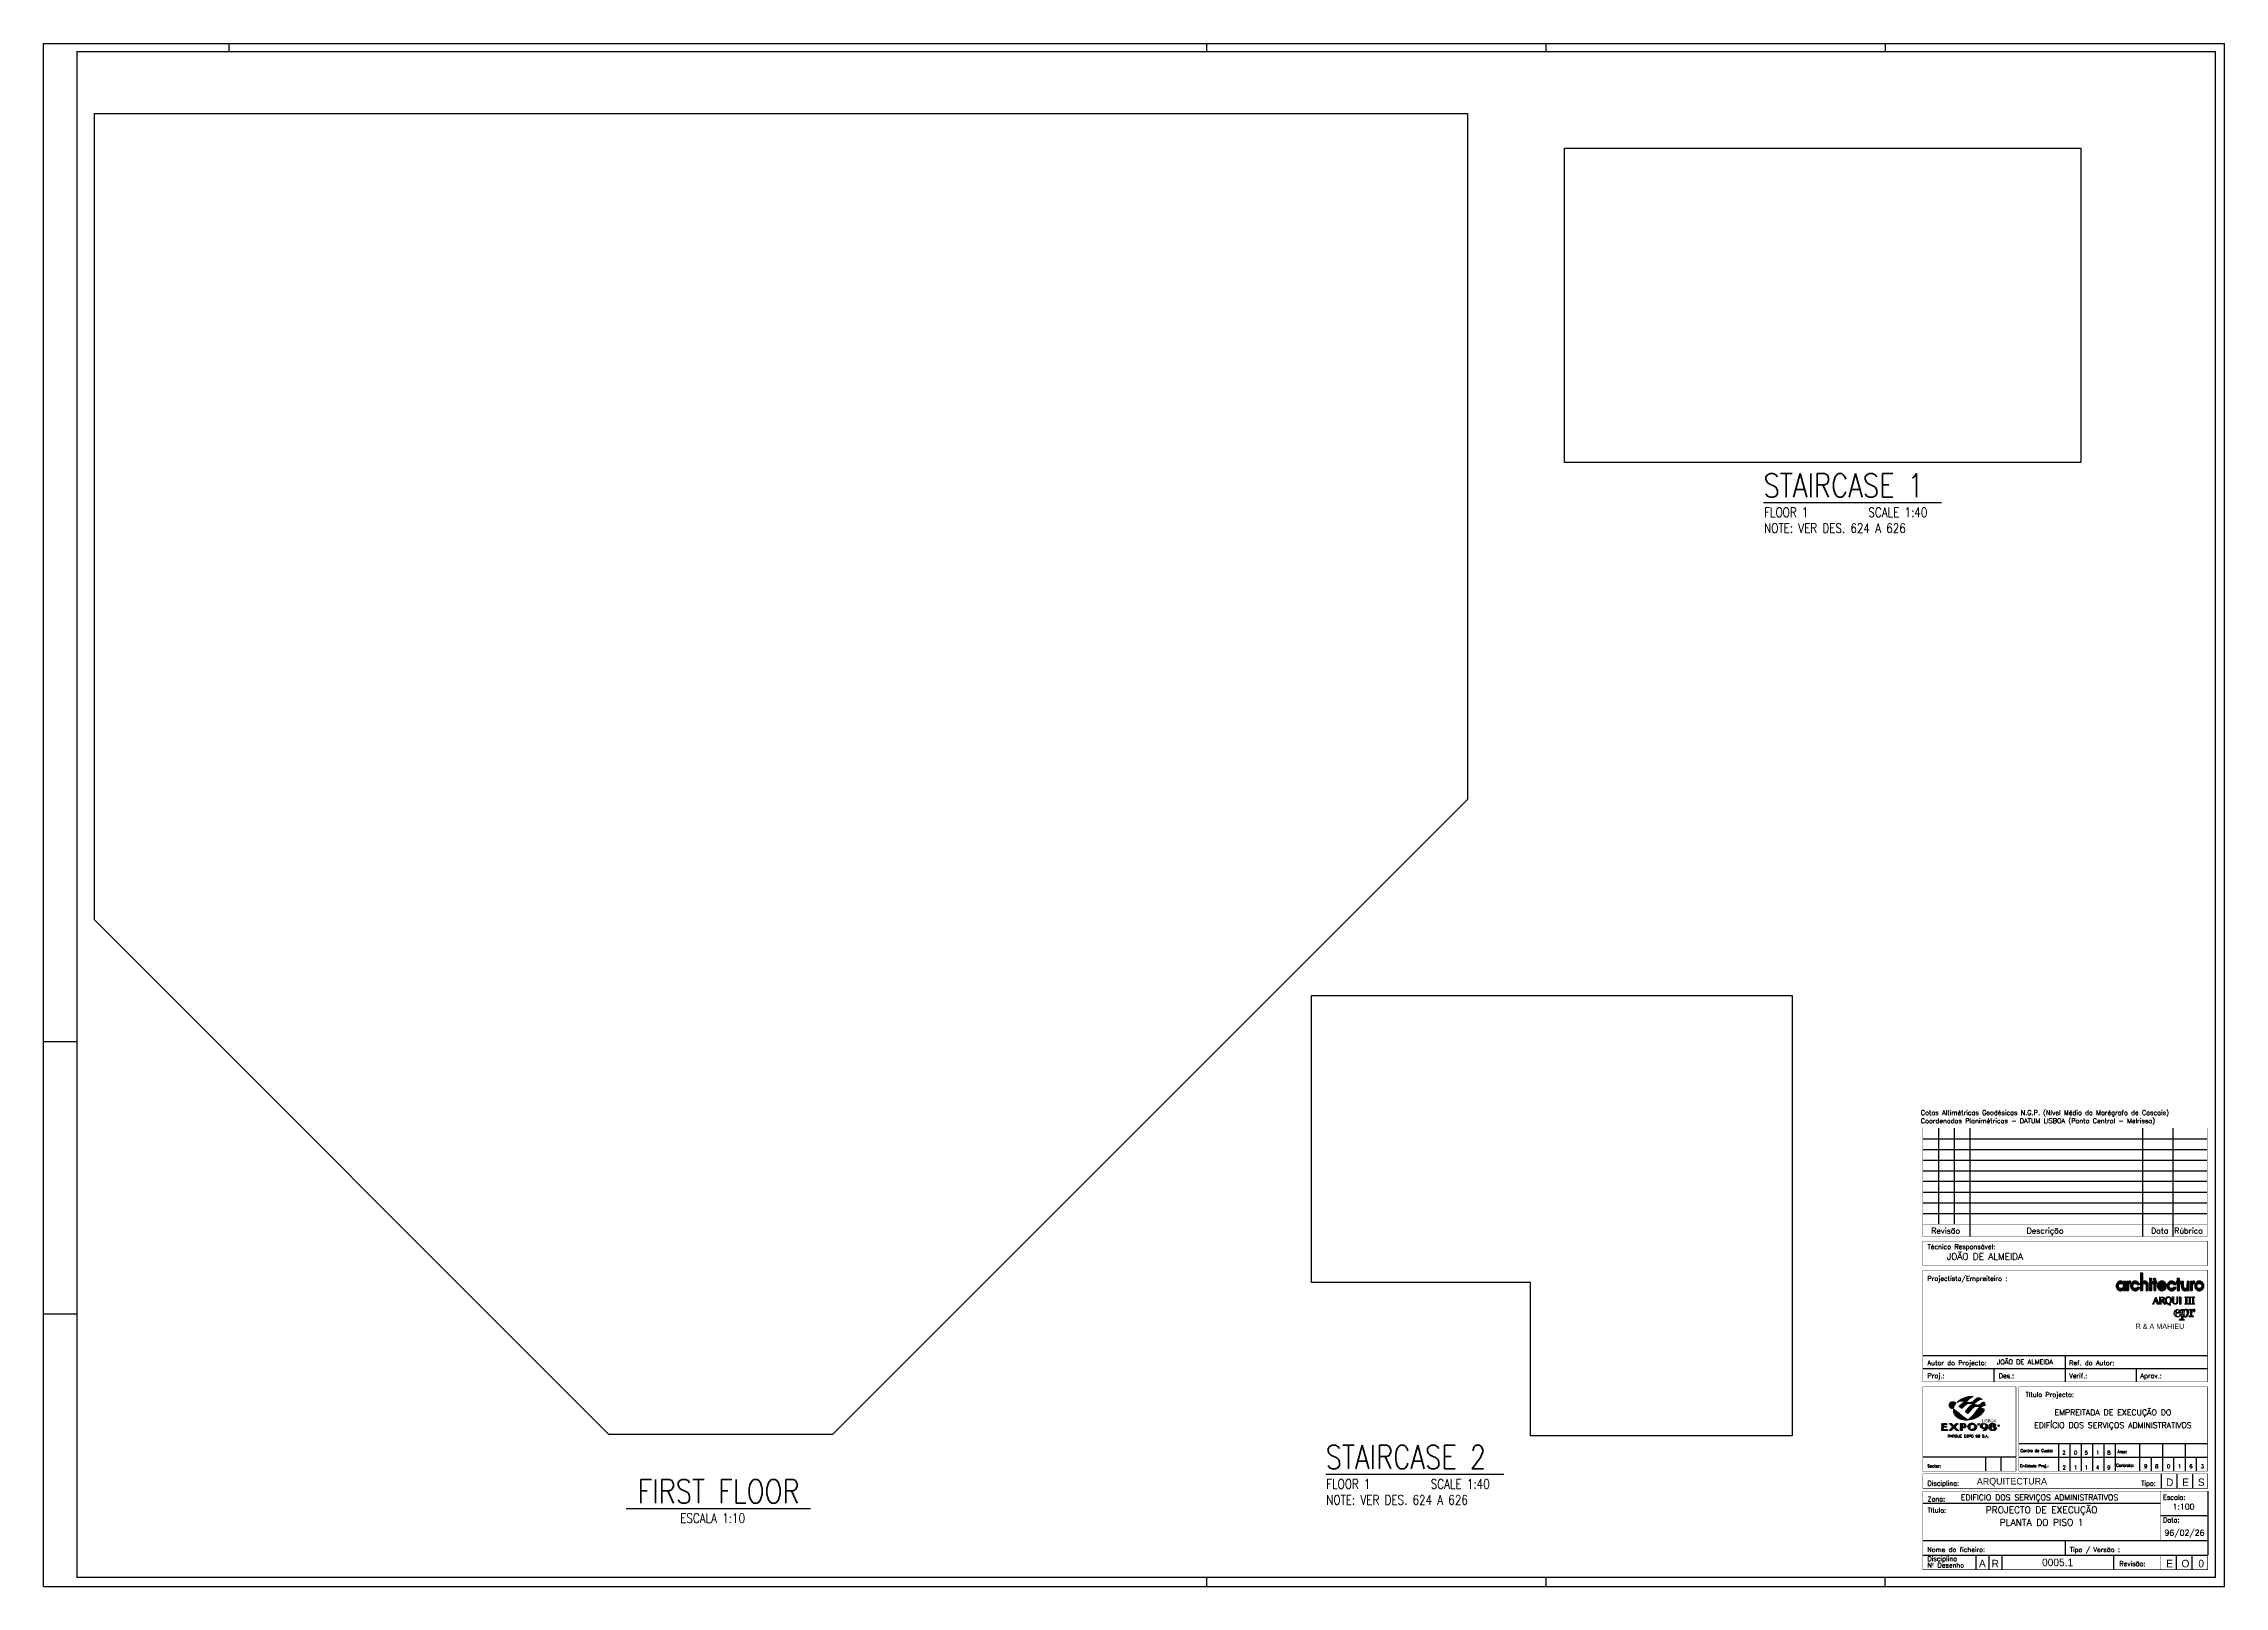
# Paper-space layout 'Architectural Plan' of a CAD drawing. Extents: x 0 to 1148, y 0 to 812.
import ezdxf
from ezdxf.enums import TextEntityAlignment as Align

# ---------------------------------------------------------------- set-up
doc = ezdxf.new("R2010")
doc.units = 0
doc.header["$MEASUREMENT"] = 0
for name, color, linetype in [('Border', 5, 'Continuous'), ('Title block', 7, 'Continuous'), ('Title block text', 7, 'Continuous'), ('TXT', 5, 'Continuous')]:
    doc.layers.add(name, color=color, linetype=linetype)
doc.layers.add('Viewports', color=7, linetype='Continuous', plot=False)
doc.styles.add('Portuguese', font='txt')
doc.styles.add('Roman Duplex', font='romand.shx')
doc.styles.add('Roman Simplex', font='romans', dxfattribs={"height": 1.5})
doc.styles.add('Simplex', font='simplex.shx', dxfattribs={"width": 0.8})
doc.styles.add('Standard Technical', font='txt')

# ---------------------------------------------------------------- blocks, each defined once
blk = doc.blocks.new('*X21')
at = {"color": 0}
for p, q in [((-36.156, -42.223), (-36.024, -42.091)), ((-36.156, -42.237), (-36.024, -42.105)), ((-36.154, -42.249), (-36.024, -42.119)), ((-36.139, -42.249), (-36.024, -42.133)), ((-36.11, -42.12), (-36.025, -42.035)), ((-36.11, -42.106), (-36.039, -42.035)), ((-36.11, -42.092), (-36.053, -42.035)), ((-36.11, -42.078), (-36.067, -42.035)), ((-36.11, -42.064), (-36.082, -42.035)), ((-36.11, -42.05), (-36.096, -42.035)), ((-36.11, -42.036), (-36.11, -42.035)), ((-36.11, -42.135), (-36.024, -42.048)), ((-36.11, -42.149), (-36.024, -42.062)), ((-36.11, -42.163), (-36.024, -42.077)), ((-36.156, -42.209), (-36.113, -42.166)), ((-36.156, -42.195), (-36.127, -42.166)), ((-36.156, -42.181), (-36.141, -42.166)), ((-36.156, -42.166), (-36.155, -42.166)), ((-36.125, -42.249), (-36.024, -42.147)), ((-36.111, -42.249), (-36.024, -42.161)), ((-36.11, -42.304), (-35.972, -42.166)), ((-36.11, -42.29), (-35.986, -42.166)), ((-36.11, -42.276), (-36, -42.166)), ((-36.11, -42.262), (-36.014, -42.166)), ((-36.11, -42.318), (-35.97, -42.179)), ((-36.11, -42.333), (-35.97, -42.193)), ((-36.11, -42.347), (-36.024, -42.26)), ((-36.11, -42.361), (-36.024, -42.275)), ((-36.11, -42.375), (-36.024, -42.289)), ((-36.11, -42.389), (-36.024, -42.303)), ((-36.11, -42.403), (-36.024, -42.317)), ((-36.11, -42.417), (-36.024, -42.331)), ((-36.11, -42.432), (-36.024, -42.345)), ((-36.11, -42.446), (-36.024, -42.359)), ((-36.11, -42.46), (-36.024, -42.374)), ((-36.11, -42.474), (-36.024, -42.388)), ((-36.11, -42.488), (-36.024, -42.402)), ((-36.11, -42.502), (-36.024, -42.416)), ((-36.11, -42.516), (-36.024, -42.43)), ((-36.11, -42.531), (-36.024, -42.444)), ((-36.11, -42.545), (-36.024, -42.458)), ((-36.105, -42.554), (-36.024, -42.473)), ((-36.091, -42.554), (-36.024, -42.487)), ((-36.077, -42.554), (-36.024, -42.501)), ((-36.063, -42.554), (-36.024, -42.515)), ((-36.048, -42.554), (-36.024, -42.529)), ((-36.034, -42.554), (-36.024, -42.543)), ((-36.012, -42.249), (-35.97, -42.207)), ((-35.998, -42.249), (-35.97, -42.221)), ((-35.984, -42.249), (-35.97, -42.235))]:
    blk.add_line(p, q, dxfattribs=at)
blk = doc.blocks.new('*X17')
at = {"color": 0}
for p, q in [((-37.098, -42.359), (-36.893, -42.153)), ((-37.098, -42.344), (-36.906, -42.153)), ((-37.098, -42.373), (-36.88, -42.155)), ((-37.096, -42.328), (-36.921, -42.154)), ((-37.096, -42.385), (-36.867, -42.157)), ((-37.094, -42.397), (-36.974, -42.277)), ((-37.092, -42.311), (-36.938, -42.157)), ((-37.092, -42.409), (-37.003, -42.32)), ((-37.09, -42.421), (-37.007, -42.339)), ((-37.089, -42.293), (-36.957, -42.162)), ((-37.086, -42.432), (-37.009, -42.354)), ((-37.082, -42.442), (-37.009, -42.369)), ((-37.079, -42.269), (-36.982, -42.172)), ((-37.078, -42.452), (-37.007, -42.381)), ((-37.073, -42.461), (-37.004, -42.392)), ((-37.066, -42.468), (-37.001, -42.403)), ((-37.06, -42.476), (-36.997, -42.413)), ((-37.055, -42.231), (-37.018, -42.194)), ((-37.055, -42.486), (-36.992, -42.423)), ((-37.05, -42.495), (-36.987, -42.431)), ((-37.044, -42.502), (-36.981, -42.44)), ((-37.037, -42.51), (-36.975, -42.448)), ((-37.029, -42.516), (-36.966, -42.454)), ((-37.022, -42.523), (-36.959, -42.46)), ((-37.015, -42.531), (-36.952, -42.467)), ((-37.007, -42.537), (-36.944, -42.474)), ((-36.997, -42.541), (-36.93, -42.474)), ((-36.987, -42.545), (-36.916, -42.474)), ((-36.977, -42.549), (-36.903, -42.475)), ((-36.967, -42.553), (-36.889, -42.475)), ((-36.957, -42.557), (-36.871, -42.471)), ((-36.954, -42.257), (-36.856, -42.159)), ((-36.946, -42.56), (-36.845, -42.46)), ((-36.934, -42.563), (-36.8, -42.428)), ((-36.93, -42.248), (-36.845, -42.162)), ((-36.922, -42.565), (-36.786, -42.428)), ((-36.914, -42.245), (-36.835, -42.166)), ((-36.909, -42.565), (-36.772, -42.428)), ((-36.899, -42.244), (-36.825, -42.17)), ((-36.895, -42.566), (-36.757, -42.428)), ((-36.885, -42.245), (-36.815, -42.175)), ((-36.879, -42.564), (-36.743, -42.428)), ((-36.874, -42.248), (-36.806, -42.18)), ((-36.864, -42.252), (-36.798, -42.186)), ((-36.864, -42.563), (-36.729, -42.428)), ((-36.854, -42.256), (-36.789, -42.191)), ((-36.845, -42.262), (-36.781, -42.198)), ((-36.845, -42.558), (-36.715, -42.428)), ((-36.838, -42.269), (-36.773, -42.204)), ((-36.832, -42.277), (-36.766, -42.211)), ((-36.827, -42.555), (-36.724, -42.452)), ((-36.825, -42.283), (-36.759, -42.218)), ((-36.825, -42.44), (-36.814, -42.428)), ((-36.819, -42.292), (-36.753, -42.226)), ((-36.808, -42.295), (-36.746, -42.233)), ((-36.806, -42.548), (-36.757, -42.499)), ((-36.794, -42.295), (-36.741, -42.242)), ((-36.78, -42.295), (-36.735, -42.251)), ((-36.766, -42.295), (-36.731, -42.26)), ((-36.752, -42.295), (-36.725, -42.268)), ((-36.737, -42.295), (-36.718, -42.276)), ((-36.723, -42.295), (-36.715, -42.287))]:
    blk.add_line(p, q, dxfattribs=at)
blk = doc.blocks.new('*X16')
at = {"color": 0}
for p, q in [((-37.27, -42.319), (-37.104, -42.153)), ((-37.27, -42.305), (-37.119, -42.154)), ((-37.27, -42.291), (-37.136, -42.157)), ((-37.27, -42.333), (-37.104, -42.166)), ((-37.27, -42.234), (-37.202, -42.166)), ((-37.27, -42.22), (-37.216, -42.166)), ((-37.27, -42.206), (-37.23, -42.166)), ((-37.27, -42.192), (-37.244, -42.166)), ((-37.27, -42.178), (-37.259, -42.166)), ((-37.27, -42.248), (-37.19, -42.168)), ((-37.27, -42.347), (-37.104, -42.181)), ((-37.27, -42.263), (-37.19, -42.182)), ((-37.27, -42.362), (-37.104, -42.195)), ((-37.27, -42.277), (-37.19, -42.196)), ((-37.27, -42.376), (-37.158, -42.263)), ((-37.27, -42.39), (-37.18, -42.299)), ((-37.27, -42.404), (-37.174, -42.308)), ((-37.27, -42.418), (-37.182, -42.33)), ((-37.27, -42.432), (-37.182, -42.344)), ((-37.27, -42.446), (-37.182, -42.358)), ((-37.27, -42.461), (-37.182, -42.372)), ((-37.27, -42.475), (-37.182, -42.387)), ((-37.27, -42.489), (-37.182, -42.401)), ((-37.27, -42.503), (-37.182, -42.415)), ((-37.27, -42.517), (-37.182, -42.429)), ((-37.27, -42.531), (-37.182, -42.443)), ((-37.27, -42.545), (-37.182, -42.457)), ((-37.265, -42.554), (-37.182, -42.471)), ((-37.25, -42.554), (-37.182, -42.486)), ((-37.236, -42.554), (-37.182, -42.5)), ((-37.222, -42.554), (-37.182, -42.514)), ((-37.208, -42.554), (-37.182, -42.528)), ((-37.194, -42.554), (-37.182, -42.542)), ((-37.167, -42.174), (-37.165, -42.171)), ((-37.154, -42.26), (-37.104, -42.209)), ((-37.128, -42.248), (-37.104, -42.223)), ((-37.111, -42.244), (-37.104, -42.237))]:
    blk.add_line(p, q, dxfattribs=at)
blk = doc.blocks.new('*X15')
at = {"color": 0}
for p, q in [((-37.713, -42.352), (-37.515, -42.154)), ((-37.713, -42.366), (-37.503, -42.155)), ((-37.713, -42.38), (-37.491, -42.158)), ((-37.712, -42.337), (-37.528, -42.153)), ((-37.711, -42.392), (-37.479, -42.16)), ((-37.71, -42.321), (-37.543, -42.153)), ((-37.71, -42.405), (-37.612, -42.307)), ((-37.707, -42.303), (-37.559, -42.156)), ((-37.707, -42.416), (-37.62, -42.329)), ((-37.705, -42.428), (-37.623, -42.347)), ((-37.702, -42.44), (-37.624, -42.362)), ((-37.699, -42.451), (-37.623, -42.375)), ((-37.693, -42.459), (-37.622, -42.388)), ((-37.692, -42.274), (-37.581, -42.163)), ((-37.69, -42.258), (-37.601, -42.169)), ((-37.688, -42.468), (-37.619, -42.399)), ((-37.683, -42.477), (-37.615, -42.409)), ((-37.678, -42.486), (-37.61, -42.418)), ((-37.672, -42.495), (-37.605, -42.428)), ((-37.666, -42.503), (-37.6, -42.436)), ((-37.662, -42.216), (-37.644, -42.198)), ((-37.659, -42.51), (-37.594, -42.445)), ((-37.652, -42.517), (-37.587, -42.452)), ((-37.645, -42.525), (-37.577, -42.456)), ((-37.639, -42.532), (-37.568, -42.461)), ((-37.631, -42.538), (-37.559, -42.467)), ((-37.621, -42.542), (-37.549, -42.47)), ((-37.611, -42.547), (-37.538, -42.473)), ((-37.602, -42.552), (-37.525, -42.475)), ((-37.592, -42.556), (-37.512, -42.476)), ((-37.581, -42.559), (-37.496, -42.474)), ((-37.57, -42.562), (-37.482, -42.474)), ((-37.558, -42.564), (-37.45, -42.457)), ((-37.557, -42.252), (-37.467, -42.162)), ((-37.545, -42.565), (-37.32, -42.34)), ((-37.537, -42.246), (-37.46, -42.169)), ((-37.531, -42.566), (-37.32, -42.354)), ((-37.521, -42.245), (-37.451, -42.175)), ((-37.516, -42.565), (-37.32, -42.368)), ((-37.507, -42.245), (-37.442, -42.18)), ((-37.499, -42.562), (-37.32, -42.382)), ((-37.494, -42.246), (-37.435, -42.186)), ((-37.483, -42.249), (-37.427, -42.193)), ((-37.479, -42.556), (-37.32, -42.397)), ((-37.472, -42.252), (-37.42, -42.2)), ((-37.463, -42.257), (-37.414, -42.208)), ((-37.454, -42.262), (-37.408, -42.217)), ((-37.454, -42.545), (-37.32, -42.411)), ((-37.446, -42.269), (-37.343, -42.166)), ((-37.439, -42.275), (-37.329, -42.166)), ((-37.432, -42.283), (-37.32, -42.17)), ((-37.428, -42.434), (-37.32, -42.326)), ((-37.426, -42.291), (-37.32, -42.184)), ((-37.421, -42.3), (-37.32, -42.199)), ((-37.417, -42.31), (-37.32, -42.213)), ((-37.416, -42.408), (-37.32, -42.312)), ((-37.412, -42.32), (-37.32, -42.227)), ((-37.41, -42.515), (-37.406, -42.511)), ((-37.408, -42.33), (-37.32, -42.241)), ((-37.407, -42.385), (-37.32, -42.298)), ((-37.406, -42.342), (-37.32, -42.255)), ((-37.406, -42.356), (-37.32, -42.269)), ((-37.406, -42.37), (-37.32, -42.283)), ((-37.405, -42.213), (-37.358, -42.166)), ((-37.405, -42.199), (-37.372, -42.166)), ((-37.405, -42.185), (-37.386, -42.166)), ((-37.405, -42.171), (-37.4, -42.166)), ((-37.405, -42.51), (-37.32, -42.425)), ((-37.405, -42.525), (-37.32, -42.439)), ((-37.405, -42.539), (-37.32, -42.453)), ((-37.405, -42.553), (-37.32, -42.467)), ((-37.392, -42.554), (-37.32, -42.481)), ((-37.378, -42.554), (-37.32, -42.496)), ((-37.364, -42.554), (-37.32, -42.51)), ((-37.349, -42.554), (-37.32, -42.524)), ((-37.335, -42.554), (-37.32, -42.538)), ((-37.321, -42.554), (-37.32, -42.552))]:
    blk.add_line(p, q, dxfattribs=at)
blk = doc.blocks.new('*X18')
at = {"color": 0}
for p, q in [((-36.668, -41.901), (-36.586, -41.819)), ((-36.668, -41.887), (-36.601, -41.819)), ((-36.668, -41.873), (-36.615, -41.819)), ((-36.668, -41.858), (-36.629, -41.819)), ((-36.668, -41.844), (-36.643, -41.819)), ((-36.668, -41.83), (-36.657, -41.819)), ((-36.668, -41.915), (-36.579, -41.826)), ((-36.668, -41.929), (-36.579, -41.84)), ((-36.668, -41.943), (-36.579, -41.854)), ((-36.668, -41.957), (-36.579, -41.868)), ((-36.668, -41.972), (-36.579, -41.883)), ((-36.668, -41.986), (-36.579, -41.897)), ((-36.668, -42), (-36.579, -41.911)), ((-36.668, -42.014), (-36.579, -41.925)), ((-36.668, -42.028), (-36.579, -41.939)), ((-36.668, -42.042), (-36.579, -41.953)), ((-36.668, -42.056), (-36.579, -41.967)), ((-36.668, -42.071), (-36.579, -41.982)), ((-36.668, -42.085), (-36.579, -41.996)), ((-36.668, -42.099), (-36.579, -42.01)), ((-36.668, -42.113), (-36.579, -42.024)), ((-36.668, -42.127), (-36.579, -42.038)), ((-36.668, -42.141), (-36.579, -42.052)), ((-36.668, -42.155), (-36.579, -42.066)), ((-36.668, -42.17), (-36.579, -42.081)), ((-36.668, -42.184), (-36.579, -42.095)), ((-36.668, -42.198), (-36.579, -42.109)), ((-36.668, -42.212), (-36.579, -42.123)), ((-36.668, -42.226), (-36.579, -42.137)), ((-36.668, -42.24), (-36.579, -42.151)), ((-36.668, -42.339), (-36.482, -42.153)), ((-36.668, -42.325), (-36.497, -42.154)), ((-36.668, -42.353), (-36.469, -42.154)), ((-36.668, -42.311), (-36.513, -42.155)), ((-36.668, -42.368), (-36.457, -42.156)), ((-36.668, -42.297), (-36.533, -42.161)), ((-36.668, -42.254), (-36.579, -42.165)), ((-36.668, -42.269), (-36.579, -42.18)), ((-36.668, -42.283), (-36.579, -42.194)), ((-36.668, -42.382), (-36.565, -42.278)), ((-36.668, -42.396), (-36.57, -42.298)), ((-36.668, -42.41), (-36.577, -42.319)), ((-36.668, -42.424), (-36.579, -42.335)), ((-36.668, -42.438), (-36.579, -42.349)), ((-36.668, -42.452), (-36.579, -42.363)), ((-36.668, -42.467), (-36.579, -42.378)), ((-36.668, -42.481), (-36.579, -42.392)), ((-36.668, -42.495), (-36.579, -42.406)), ((-36.668, -42.509), (-36.579, -42.42)), ((-36.668, -42.523), (-36.579, -42.434)), ((-36.668, -42.537), (-36.579, -42.448)), ((-36.668, -42.551), (-36.579, -42.462)), ((-36.656, -42.554), (-36.579, -42.477)), ((-36.642, -42.554), (-36.579, -42.491)), ((-36.628, -42.554), (-36.579, -42.505)), ((-36.614, -42.554), (-36.579, -42.519)), ((-36.6, -42.554), (-36.579, -42.533)), ((-36.586, -42.554), (-36.579, -42.547)), ((-36.562, -42.177), (-36.562, -42.176)), ((-36.538, -42.251), (-36.446, -42.16)), ((-36.517, -42.245), (-36.436, -42.163)), ((-36.503, -42.244), (-36.425, -42.167)), ((-36.49, -42.246), (-36.417, -42.173)), ((-36.478, -42.248), (-36.409, -42.179)), ((-36.468, -42.252), (-36.402, -42.186)), ((-36.46, -42.258), (-36.394, -42.192)), ((-36.453, -42.265), (-36.385, -42.197)), ((-36.447, -42.274), (-36.378, -42.205)), ((-36.442, -42.283), (-36.372, -42.212)), ((-36.438, -42.293), (-36.365, -42.22)), ((-36.435, -42.304), (-36.36, -42.229)), ((-36.433, -42.316), (-36.356, -42.239)), ((-36.431, -42.328), (-36.352, -42.249)), ((-36.431, -42.342), (-36.349, -42.261)), ((-36.431, -42.356), (-36.347, -42.272)), ((-36.431, -42.37), (-36.345, -42.284)), ((-36.431, -42.384), (-36.343, -42.297)), ((-36.431, -42.399), (-36.342, -42.31)), ((-36.431, -42.413), (-36.342, -42.324)), ((-36.431, -42.427), (-36.342, -42.338)), ((-36.431, -42.441), (-36.342, -42.352)), ((-36.431, -42.455), (-36.342, -42.366)), ((-36.431, -42.469), (-36.342, -42.38)), ((-36.431, -42.483), (-36.342, -42.394)), ((-36.431, -42.498), (-36.342, -42.409)), ((-36.431, -42.512), (-36.342, -42.423)), ((-36.431, -42.526), (-36.342, -42.437)), ((-36.431, -42.54), (-36.342, -42.451)), ((-36.43, -42.554), (-36.342, -42.465)), ((-36.416, -42.554), (-36.342, -42.479)), ((-36.402, -42.554), (-36.342, -42.493)), ((-36.388, -42.554), (-36.342, -42.508)), ((-36.374, -42.554), (-36.342, -42.522)), ((-36.359, -42.554), (-36.342, -42.536)), ((-36.345, -42.554), (-36.342, -42.55))]:
    blk.add_line(p, q, dxfattribs=at)
blk = doc.blocks.new('*X20')
at = {"color": 0}
for p, q in [((-36.282, -42.25), (-36.198, -42.166)), ((-36.282, -42.236), (-36.212, -42.166)), ((-36.282, -42.222), (-36.226, -42.166)), ((-36.282, -42.208), (-36.24, -42.166)), ((-36.282, -42.193), (-36.254, -42.166)), ((-36.282, -42.179), (-36.269, -42.166)), ((-36.282, -42.264), (-36.192, -42.174)), ((-36.282, -42.278), (-36.192, -42.188)), ((-36.282, -42.292), (-36.192, -42.203)), ((-36.282, -42.307), (-36.192, -42.217)), ((-36.282, -42.321), (-36.192, -42.231)), ((-36.282, -42.335), (-36.192, -42.245)), ((-36.282, -42.349), (-36.192, -42.259)), ((-36.282, -42.363), (-36.192, -42.273)), ((-36.282, -42.377), (-36.192, -42.287)), ((-36.282, -42.391), (-36.192, -42.302)), ((-36.282, -42.406), (-36.192, -42.316)), ((-36.282, -42.42), (-36.192, -42.33)), ((-36.282, -42.434), (-36.192, -42.344)), ((-36.282, -42.448), (-36.192, -42.358)), ((-36.282, -42.462), (-36.192, -42.372)), ((-36.282, -42.476), (-36.192, -42.386)), ((-36.282, -42.49), (-36.192, -42.401)), ((-36.282, -42.505), (-36.192, -42.415)), ((-36.282, -42.519), (-36.192, -42.429)), ((-36.282, -42.533), (-36.192, -42.443)), ((-36.282, -42.547), (-36.192, -42.457)), ((-36.275, -42.554), (-36.192, -42.471)), ((-36.26, -42.554), (-36.192, -42.485)), ((-36.246, -42.554), (-36.192, -42.5)), ((-36.232, -42.554), (-36.192, -42.514)), ((-36.218, -42.554), (-36.192, -42.528)), ((-36.204, -42.554), (-36.192, -42.542))]:
    blk.add_line(p, q, dxfattribs=at)
blk = doc.blocks.new('*X19')
at = {"color": 0}
for p, q in [((-36.282, -42.109), (-36.209, -42.035)), ((-36.282, -42.094), (-36.223, -42.035)), ((-36.282, -42.08), (-36.237, -42.035)), ((-36.282, -42.066), (-36.251, -42.035)), ((-36.282, -42.052), (-36.265, -42.035)), ((-36.282, -42.038), (-36.28, -42.035)), ((-36.28, -42.121), (-36.195, -42.035)), ((-36.266, -42.121), (-36.192, -42.047)), ((-36.252, -42.121), (-36.192, -42.061)), ((-36.238, -42.121), (-36.192, -42.075)), ((-36.224, -42.121), (-36.192, -42.089)), ((-36.21, -42.121), (-36.192, -42.104)), ((-36.195, -42.121), (-36.192, -42.118))]:
    blk.add_line(p, q, dxfattribs=at)
blk = doc.blocks.new('*X27')
at = {"color": 0}
for p, q in [((-34.347, -42.365), (-34.135, -42.153)), ((-34.346, -42.35), (-34.148, -42.153)), ((-34.345, -42.378), (-34.121, -42.154)), ((-34.344, -42.335), (-34.163, -42.154)), ((-34.344, -42.391), (-34.11, -42.157)), ((-34.342, -42.318), (-34.18, -42.156)), ((-34.342, -42.403), (-34.244, -42.305)), ((-34.34, -42.415), (-34.253, -42.328)), ((-34.339, -42.301), (-34.198, -42.16)), ((-34.336, -42.426), (-34.257, -42.346)), ((-34.332, -42.436), (-34.259, -42.362)), ((-34.33, -42.278), (-34.218, -42.166)), ((-34.328, -42.446), (-34.258, -42.375)), ((-34.324, -42.456), (-34.256, -42.387)), ((-34.318, -42.463), (-34.252, -42.398)), ((-34.316, -42.25), (-34.247, -42.181)), ((-34.31, -42.47), (-34.248, -42.408)), ((-34.304, -42.478), (-34.244, -42.418)), ((-34.299, -42.487), (-34.239, -42.427)), ((-34.294, -42.496), (-34.234, -42.437)), ((-34.289, -42.505), (-34.229, -42.446)), ((-34.282, -42.512), (-34.221, -42.452)), ((-34.274, -42.519), (-34.211, -42.456)), ((-34.268, -42.527), (-34.204, -42.463)), ((-34.261, -42.534), (-34.197, -42.47)), ((-34.251, -42.539), (-34.187, -42.474)), ((-34.241, -42.542), (-34.172, -42.473)), ((-34.231, -42.547), (-34.159, -42.475)), ((-34.222, -42.552), (-34.146, -42.475)), ((-34.212, -42.556), (-34.13, -42.474)), ((-34.201, -42.559), (-34.11, -42.468)), ((-34.192, -42.253), (-34.099, -42.16)), ((-34.19, -42.562), (-34.078, -42.451)), ((-34.178, -42.564), (-33.951, -42.337)), ((-34.171, -42.246), (-34.088, -42.163)), ((-34.165, -42.565), (-33.95, -42.351)), ((-34.155, -42.245), (-34.077, -42.167)), ((-34.151, -42.566), (-33.95, -42.365)), ((-34.142, -42.245), (-34.068, -42.171)), ((-34.137, -42.565), (-33.95, -42.379)), ((-34.128, -42.246), (-34.059, -42.177)), ((-34.122, -42.565), (-33.96, -42.403)), ((-34.117, -42.249), (-34.05, -42.182)), ((-34.108, -42.254), (-34.041, -42.187)), ((-34.102, -42.559), (-33.963, -42.42)), ((-34.099, -42.259), (-34.033, -42.193)), ((-34.091, -42.265), (-34.026, -42.2)), ((-34.083, -42.271), (-34.017, -42.206)), ((-34.081, -42.552), (-33.972, -42.443)), ((-34.076, -42.278), (-34.009, -42.211)), ((-34.073, -42.446), (-33.955, -42.328)), ((-34.069, -42.286), (-34.002, -42.219)), ((-34.063, -42.294), (-33.999, -42.23)), ((-34.058, -42.303), (-33.993, -42.238)), ((-34.055, -42.54), (-33.977, -42.462)), ((-34.054, -42.313), (-33.987, -42.246)), ((-34.054, -42.412), (-33.959, -42.317)), ((-34.05, -42.323), (-33.982, -42.255)), ((-34.047, -42.334), (-33.977, -42.264)), ((-34.047, -42.391), (-33.962, -42.306)), ((-34.043, -42.345), (-33.973, -42.274)), ((-34.039, -42.355), (-33.969, -42.284)), ((-34.039, -42.369), (-33.965, -42.295))]:
    blk.add_line(p, q, dxfattribs=at)
blk = doc.blocks.new('*X24')
at = {"color": 0}
for p, q in [((-35.136, -42.222), (-35.005, -42.09)), ((-35.136, -42.236), (-35.005, -42.104)), ((-35.135, -42.249), (-35.005, -42.119)), ((-35.121, -42.249), (-35.005, -42.133)), ((-35.093, -42.122), (-35.007, -42.035)), ((-35.093, -42.108), (-35.021, -42.035)), ((-35.093, -42.094), (-35.035, -42.035)), ((-35.093, -42.079), (-35.049, -42.035)), ((-35.093, -42.065), (-35.063, -42.035)), ((-35.093, -42.051), (-35.077, -42.035)), ((-35.093, -42.037), (-35.092, -42.035)), ((-35.093, -42.136), (-35.005, -42.048)), ((-35.093, -42.15), (-35.005, -42.062)), ((-35.093, -42.164), (-35.005, -42.076)), ((-35.136, -42.208), (-35.095, -42.166)), ((-35.136, -42.193), (-35.109, -42.166)), ((-35.136, -42.179), (-35.123, -42.166)), ((-35.107, -42.249), (-35.005, -42.147)), ((-35.093, -42.249), (-35.005, -42.161)), ((-35.093, -42.306), (-34.953, -42.166)), ((-35.093, -42.292), (-34.967, -42.166)), ((-35.093, -42.277), (-34.982, -42.166)), ((-35.093, -42.263), (-34.996, -42.166)), ((-35.093, -42.32), (-34.952, -42.178)), ((-35.093, -42.334), (-34.952, -42.192)), ((-35.093, -42.348), (-35.005, -42.26)), ((-35.093, -42.362), (-35.005, -42.274)), ((-35.093, -42.376), (-35.005, -42.288)), ((-35.093, -42.391), (-35.005, -42.302)), ((-35.093, -42.405), (-35.005, -42.317)), ((-35.093, -42.419), (-35.005, -42.331)), ((-35.093, -42.433), (-35.005, -42.345)), ((-35.093, -42.447), (-35.005, -42.359)), ((-35.093, -42.461), (-35.005, -42.373)), ((-35.093, -42.475), (-35.005, -42.387)), ((-35.093, -42.49), (-35.005, -42.401)), ((-35.093, -42.504), (-35.005, -42.416)), ((-35.093, -42.518), (-35.005, -42.43)), ((-35.093, -42.532), (-35.005, -42.444)), ((-35.093, -42.546), (-35.005, -42.458)), ((-35.087, -42.554), (-35.005, -42.472)), ((-35.073, -42.554), (-35.005, -42.486)), ((-35.058, -42.554), (-35.005, -42.5)), ((-35.044, -42.554), (-35.005, -42.515)), ((-35.03, -42.554), (-35.005, -42.529)), ((-35.016, -42.554), (-35.005, -42.543)), ((-34.994, -42.249), (-34.952, -42.206)), ((-34.98, -42.249), (-34.952, -42.221)), ((-34.966, -42.249), (-34.952, -42.235))]:
    blk.add_line(p, q, dxfattribs=at)
blk = doc.blocks.new('*X22')
at = {"color": 0}
for p, q in [((-35.949, -42.355), (-35.747, -42.153)), ((-35.949, -42.369), (-35.733, -42.154)), ((-35.949, -42.383), (-35.721, -42.156)), ((-35.948, -42.341), (-35.761, -42.153)), ((-35.947, -42.395), (-35.842, -42.291)), ((-35.945, -42.408), (-35.851, -42.314)), ((-35.944, -42.322), (-35.776, -42.154)), ((-35.942, -42.419), (-35.842, -42.319)), ((-35.94, -42.431), (-35.828, -42.319)), ((-35.938, -42.302), (-35.794, -42.158)), ((-35.936, -42.442), (-35.813, -42.319)), ((-35.935, -42.285), (-35.814, -42.164)), ((-35.932, -42.452), (-35.799, -42.319)), ((-35.926, -42.46), (-35.785, -42.319)), ((-35.924, -42.259), (-35.839, -42.174)), ((-35.921, -42.468), (-35.771, -42.319)), ((-35.915, -42.477), (-35.85, -42.412)), ((-35.909, -42.486), (-35.847, -42.423)), ((-35.903, -42.494), (-35.842, -42.432)), ((-35.897, -42.501), (-35.836, -42.44)), ((-35.89, -42.509), (-35.83, -42.449)), ((-35.883, -42.515), (-35.822, -42.454)), ((-35.875, -42.522), (-35.813, -42.46)), ((-35.868, -42.529), (-35.804, -42.465)), ((-35.861, -42.536), (-35.794, -42.469)), ((-35.851, -42.54), (-35.783, -42.472)), ((-35.841, -42.544), (-35.771, -42.475)), ((-35.84, -42.402), (-35.757, -42.319)), ((-35.832, -42.549), (-35.758, -42.476)), ((-35.826, -42.402), (-35.743, -42.319)), ((-35.822, -42.553), (-35.743, -42.475)), ((-35.813, -42.262), (-35.71, -42.159)), ((-35.812, -42.557), (-35.727, -42.473)), ((-35.811, -42.402), (-35.729, -42.319)), ((-35.8, -42.56), (-35.706, -42.466)), ((-35.797, -42.402), (-35.714, -42.319)), ((-35.788, -42.562), (-35.675, -42.449)), ((-35.786, -42.249), (-35.699, -42.162)), ((-35.783, -42.402), (-35.7, -42.319)), ((-35.776, -42.565), (-35.661, -42.449)), ((-35.769, -42.246), (-35.688, -42.165)), ((-35.769, -42.402), (-35.686, -42.319)), ((-35.763, -42.565), (-35.647, -42.449)), ((-35.755, -42.402), (-35.672, -42.319)), ((-35.753, -42.244), (-35.678, -42.169)), ((-35.749, -42.565), (-35.633, -42.449)), ((-35.741, -42.402), (-35.658, -42.319)), ((-35.74, -42.245), (-35.669, -42.175)), ((-35.733, -42.564), (-35.619, -42.449)), ((-35.728, -42.247), (-35.661, -42.18)), ((-35.727, -42.402), (-35.587, -42.262)), ((-35.717, -42.25), (-35.653, -42.186)), ((-35.716, -42.561), (-35.604, -42.449)), ((-35.712, -42.402), (-35.582, -42.271)), ((-35.707, -42.255), (-35.645, -42.192)), ((-35.698, -42.26), (-35.637, -42.199)), ((-35.698, -42.402), (-35.578, -42.281)), ((-35.698, -42.557), (-35.59, -42.449)), ((-35.69, -42.266), (-35.629, -42.205)), ((-35.684, -42.402), (-35.574, -42.292)), ((-35.682, -42.273), (-35.622, -42.212)), ((-35.675, -42.28), (-35.615, -42.219)), ((-35.673, -42.546), (-35.578, -42.451)), ((-35.67, -42.402), (-35.571, -42.303)), ((-35.668, -42.287), (-35.608, -42.227)), ((-35.663, -42.296), (-35.601, -42.234)), ((-35.658, -42.305), (-35.595, -42.241)), ((-35.656, -42.402), (-35.568, -42.314)), ((-35.654, -42.315), (-35.59, -42.251)), ((-35.65, -42.537), (-35.6, -42.487)), ((-35.642, -42.402), (-35.566, -42.326)), ((-35.628, -42.402), (-35.565, -42.339)), ((-35.613, -42.402), (-35.564, -42.353)), ((-35.599, -42.402), (-35.564, -42.367)), ((-35.585, -42.402), (-35.561, -42.378)), ((-35.571, -42.402), (-35.568, -42.399))]:
    blk.add_line(p, q, dxfattribs=at)
blk = doc.blocks.new('*X23')
at = {"color": 0}
for p, q in [((-35.535, -42.351), (-35.337, -42.153)), ((-35.535, -42.366), (-35.323, -42.154)), ((-35.534, -42.336), (-35.351, -42.153)), ((-35.534, -42.379), (-35.311, -42.155)), ((-35.529, -42.388), (-35.299, -42.158)), ((-35.526, -42.3), (-35.385, -42.159)), ((-35.526, -42.413), (-35.445, -42.332)), ((-35.525, -42.398), (-35.438, -42.311)), ((-35.525, -42.426), (-35.446, -42.348)), ((-35.524, -42.312), (-35.367, -42.155)), ((-35.522, -42.281), (-35.405, -42.165)), ((-35.521, -42.437), (-35.447, -42.362)), ((-35.516, -42.446), (-35.446, -42.376)), ((-35.51, -42.453), (-35.444, -42.388)), ((-35.505, -42.462), (-35.441, -42.399)), ((-35.503, -42.249), (-35.43, -42.176)), ((-35.502, -42.474), (-35.437, -42.409)), ((-35.497, -42.483), (-35.432, -42.419)), ((-35.491, -42.492), (-35.428, -42.428)), ((-35.484, -42.499), (-35.423, -42.438)), ((-35.478, -42.506), (-35.419, -42.448)), ((-35.47, -42.513), (-35.41, -42.452)), ((-35.463, -42.52), (-35.4, -42.457)), ((-35.456, -42.527), (-35.393, -42.464)), ((-35.449, -42.535), (-35.386, -42.471)), ((-35.44, -42.539), (-35.375, -42.474)), ((-35.429, -42.543), (-35.36, -42.473)), ((-35.42, -42.548), (-35.347, -42.475)), ((-35.41, -42.552), (-35.334, -42.476)), ((-35.4, -42.556), (-35.318, -42.474)), ((-35.389, -42.559), (-35.296, -42.466)), ((-35.377, -42.25), (-35.287, -42.16)), ((-35.377, -42.561), (-35.244, -42.428)), ((-35.365, -42.564), (-35.23, -42.428)), ((-35.359, -42.246), (-35.276, -42.163)), ((-35.353, -42.565), (-35.216, -42.428)), ((-35.344, -42.245), (-35.267, -42.168)), ((-35.339, -42.566), (-35.202, -42.428)), ((-35.329, -42.244), (-35.256, -42.172)), ((-35.324, -42.565), (-35.188, -42.428)), ((-35.317, -42.247), (-35.246, -42.176)), ((-35.308, -42.563), (-35.174, -42.428)), ((-35.307, -42.25), (-35.241, -42.185)), ((-35.296, -42.254), (-35.233, -42.191)), ((-35.291, -42.56), (-35.159, -42.428)), ((-35.287, -42.259), (-35.223, -42.195)), ((-35.279, -42.265), (-35.215, -42.201)), ((-35.273, -42.274), (-35.207, -42.208)), ((-35.273, -42.556), (-35.157, -42.441)), ((-35.266, -42.28), (-35.2, -42.215)), ((-35.259, -42.288), (-35.194, -42.222)), ((-35.256, -42.554), (-35.159, -42.456)), ((-35.253, -42.295), (-35.187, -42.23)), ((-35.238, -42.295), (-35.181, -42.238)), ((-35.224, -42.295), (-35.176, -42.247)), ((-35.21, -42.295), (-35.169, -42.255)), ((-35.196, -42.295), (-35.162, -42.262)), ((-35.182, -42.295), (-35.16, -42.273)), ((-35.168, -42.295), (-35.158, -42.286))]:
    blk.add_line(p, q, dxfattribs=at)
blk = doc.blocks.new('*X25')
at = {"color": 0}
for p, q in [((-34.914, -42.253), (-34.826, -42.166)), ((-34.914, -42.239), (-34.84, -42.166)), ((-34.914, -42.225), (-34.854, -42.166)), ((-34.914, -42.211), (-34.869, -42.166)), ((-34.914, -42.197), (-34.883, -42.166)), ((-34.914, -42.183), (-34.897, -42.166)), ((-34.914, -42.168), (-34.911, -42.166)), ((-34.914, -42.267), (-34.823, -42.177)), ((-34.914, -42.282), (-34.823, -42.191)), ((-34.914, -42.296), (-34.823, -42.205)), ((-34.914, -42.31), (-34.823, -42.219)), ((-34.914, -42.324), (-34.823, -42.233)), ((-34.914, -42.338), (-34.823, -42.247)), ((-34.914, -42.352), (-34.823, -42.262)), ((-34.914, -42.366), (-34.823, -42.276)), ((-34.914, -42.381), (-34.823, -42.29)), ((-34.914, -42.395), (-34.823, -42.304)), ((-34.914, -42.409), (-34.823, -42.318)), ((-34.913, -42.422), (-34.823, -42.332)), ((-34.911, -42.435), (-34.823, -42.346)), ((-34.91, -42.447), (-34.823, -42.361)), ((-34.904, -42.456), (-34.823, -42.375)), ((-34.901, -42.467), (-34.823, -42.389)), ((-34.9, -42.48), (-34.82, -42.401)), ((-34.895, -42.489), (-34.816, -42.41)), ((-34.889, -42.497), (-34.814, -42.423)), ((-34.883, -42.506), (-34.812, -42.435)), ((-34.877, -42.513), (-34.808, -42.445)), ((-34.87, -42.521), (-34.802, -42.453)), ((-34.863, -42.528), (-34.795, -42.46)), ((-34.855, -42.534), (-34.787, -42.466)), ((-34.847, -42.54), (-34.777, -42.471)), ((-34.838, -42.546), (-34.767, -42.474)), ((-34.828, -42.55), (-34.754, -42.476)), ((-34.818, -42.554), (-34.739, -42.475)), ((-34.808, -42.558), (-34.721, -42.471)), ((-34.798, -42.562), (-34.585, -42.349)), ((-34.786, -42.564), (-34.585, -42.363)), ((-34.773, -42.565), (-34.585, -42.378)), ((-34.759, -42.566), (-34.585, -42.392)), ((-34.744, -42.565), (-34.585, -42.406)), ((-34.726, -42.561), (-34.585, -42.42)), ((-34.704, -42.552), (-34.672, -42.521)), ((-34.684, -42.433), (-34.585, -42.335)), ((-34.677, -42.413), (-34.585, -42.321)), ((-34.675, -42.397), (-34.585, -42.307)), ((-34.674, -42.381), (-34.585, -42.293)), ((-34.673, -42.254), (-34.586, -42.166)), ((-34.673, -42.239), (-34.6, -42.166)), ((-34.673, -42.225), (-34.614, -42.166)), ((-34.673, -42.211), (-34.628, -42.166)), ((-34.673, -42.197), (-34.642, -42.166)), ((-34.673, -42.183), (-34.656, -42.166)), ((-34.673, -42.169), (-34.671, -42.166)), ((-34.673, -42.268), (-34.585, -42.18)), ((-34.673, -42.282), (-34.585, -42.194)), ((-34.673, -42.296), (-34.585, -42.208)), ((-34.673, -42.31), (-34.585, -42.222)), ((-34.673, -42.324), (-34.585, -42.236)), ((-34.673, -42.338), (-34.585, -42.25)), ((-34.673, -42.353), (-34.585, -42.264)), ((-34.673, -42.367), (-34.585, -42.279)), ((-34.666, -42.515), (-34.585, -42.434)), ((-34.666, -42.529), (-34.585, -42.448)), ((-34.666, -42.544), (-34.585, -42.462)), ((-34.662, -42.554), (-34.585, -42.477)), ((-34.648, -42.554), (-34.585, -42.491)), ((-34.634, -42.554), (-34.585, -42.505)), ((-34.62, -42.554), (-34.585, -42.519)), ((-34.606, -42.554), (-34.585, -42.533)), ((-34.592, -42.554), (-34.585, -42.547))]:
    blk.add_line(p, q, dxfattribs=at)
blk = doc.blocks.new('*X26')
at = {"color": 0}
for p, q in [((-34.527, -42.319), (-34.361, -42.153)), ((-34.527, -42.305), (-34.376, -42.154)), ((-34.527, -42.291), (-34.394, -42.158)), ((-34.527, -42.333), (-34.358, -42.164)), ((-34.527, -42.234), (-34.458, -42.166)), ((-34.527, -42.22), (-34.473, -42.166)), ((-34.527, -42.206), (-34.487, -42.166)), ((-34.527, -42.192), (-34.501, -42.166)), ((-34.527, -42.177), (-34.515, -42.166)), ((-34.527, -42.248), (-34.445, -42.167)), ((-34.527, -42.347), (-34.358, -42.179)), ((-34.527, -42.262), (-34.445, -42.181)), ((-34.527, -42.361), (-34.358, -42.193)), ((-34.527, -42.276), (-34.445, -42.195)), ((-34.527, -42.375), (-34.358, -42.207)), ((-34.527, -42.39), (-34.433, -42.296)), ((-34.527, -42.404), (-34.436, -42.313)), ((-34.527, -42.418), (-34.437, -42.328)), ((-34.527, -42.432), (-34.437, -42.342)), ((-34.527, -42.446), (-34.437, -42.356)), ((-34.527, -42.46), (-34.437, -42.37)), ((-34.527, -42.474), (-34.437, -42.385)), ((-34.527, -42.489), (-34.437, -42.399)), ((-34.527, -42.503), (-34.437, -42.413)), ((-34.527, -42.517), (-34.437, -42.427)), ((-34.527, -42.531), (-34.437, -42.441)), ((-34.527, -42.545), (-34.437, -42.455)), ((-34.521, -42.554), (-34.437, -42.469)), ((-34.507, -42.554), (-34.437, -42.484)), ((-34.493, -42.554), (-34.437, -42.498)), ((-34.479, -42.554), (-34.437, -42.512)), ((-34.464, -42.554), (-34.437, -42.526)), ((-34.45, -42.554), (-34.437, -42.54)), ((-34.387, -42.25), (-34.358, -42.221)), ((-34.367, -42.244), (-34.358, -42.235))]:
    blk.add_line(p, q, dxfattribs=at)
blk = doc.blocks.new('ARQ logo')
at = {"layer": 'Title block text', "linetype": 'Continuous'}
h = blk.add_hatch(dxfattribs=at)
h.set_pattern_fill('ANSI31', angle=315, style=0)
h.set_pattern_definition([(0, (-945.94837, -114.7167), (3e-17, 0.125), [])])
h.paths.add_polyline_path([(-27.3, 30.8), (-28.7, 27.4, -0.303704), (-29, 27.2), (-28.1, 27.2, -0.534091), (-28.4, 27.6), (-28.1, 28.3), (-26.8, 28.3), (-26.5, 27.6, -0.534091), (-26.8, 27.2), (-25.6, 27.2, -0.303704), (-25.9, 27.4)])
h.paths.add_polyline_path([(-27.4, 29.9), (-26.9, 28.6), (-28, 28.6)], flags=16)
h.paths.add_polyline_path([(-25.1, 29), (-25.1, 27.5, -0.414214), (-25.4, 27.2), (-24.3, 27.2, -0.414214), (-24.6, 27.5), (-24.6, 29), (-24.3, 29, -0.230273), (-24.2, 28.9), (-22.8, 27.1), (-22, 27.1, -0.230273), (-22.3, 27.3), (-23.6, 29, 0.335679), (-22.9, 30, 0.414214), (-23.7, 30.8), (-25.4, 30.8, -0.414214), (-25.1, 30.5)])
h.paths.add_polyline_path([(-24.6, 30.5, -0.414214), (-24.5, 30.7), (-24.1, 30.7, -0.738688), (-23.7, 29.3, -0.13362), (-24.4, 29.1), (-24.6, 29.1)], flags=16)
h.paths.add_polyline_path([(-22.3, 29.2), (-22.3, 28.9, 0.357406), (-21, 27.2, 0.182055), (-19.4, 26.6, -0.125641), (-20.2, 27.3, 0.333828), (-19, 28.9, 0.043306), (-19, 29.2, 1)])
h.paths.add_polyline_path([(-21.7, 30, 0.128821), (-21.7, 28.1, 0.312754), (-20.7, 27.4, 0.312954), (-19.6, 28.1, 0.128821), (-19.6, 30, 0.312583), (-20.7, 30.7, 0.313125)], flags=16)
h.paths.add_polyline_path([(-18, 30.5, -0.414214), (-17.7, 30.8), (-18.8, 30.8, -0.414214), (-18.5, 30.5), (-18.5, 28.4, 0.414214), (-17.2, 27.2), (-16.9, 27.2, 0.414214), (-15.8, 28.2), (-15.8, 30.5, -0.414214), (-15.5, 30.8), (-16.4, 30.8, -0.414214), (-16.1, 30.5), (-16.1, 28.2, -0.414214), (-16.9, 27.4), (-17.2, 27.4, -0.414214), (-18, 28.2)])
h.paths.add_polyline_path([(-14.2, 30.5, -0.414214), (-13.9, 30.8), (-15, 30.8, -0.414214), (-14.7, 30.5), (-14.7, 29), (-14.7, 27.5, -0.414214), (-15, 27.2), (-13.9, 27.2, -0.414214), (-14.2, 27.5), (-14.2, 29)])
h = blk.add_hatch(dxfattribs=at)
h.set_pattern_fill('ANSI31', color=4, angle=45, style=0)
h.set_pattern_definition([(90, (-945.94837, -114.7167), (-0.125, 3e-17), [])])
h.paths.add_polyline_path([(-11, 30.5, -0.414214), (-10.7, 30.8), (-11.8, 30.8, -0.414214), (-11.5, 30.5), (-11.5, 29), (-11.5, 27.5, -0.414214), (-11.8, 27.2), (-10.7, 27.2, -0.414214), (-11, 27.5), (-11, 29)])
h.paths.add_polyline_path([(-9.2, 30.5, -0.414214), (-8.8, 30.8), (-10, 30.8, -0.414214), (-9.6, 30.5), (-9.6, 29), (-9.6, 27.5, -0.414214), (-10, 27.2), (-8.8, 27.2, -0.414214), (-9.2, 27.5), (-9.2, 29)])
h.paths.add_polyline_path([(-7.8, 29), (-7.8, 27.5, -0.414214), (-8.2, 27.2), (-7, 27.2, -0.414214), (-7.4, 27.5), (-7.4, 29), (-7.4, 30.5, -0.414214), (-7, 30.8), (-8.2, 30.8, -0.414214), (-7.8, 30.5)])
at = {"layer": 'Title block text', "color": 3, "linetype": 'Continuous'}
for points in [[(-45.8, 39.2), (-46.1, 39.2), (-46.3, 39.1), (-46.4, 39.1), (-46.7, 39), (-46.9, 38.9), (-47.1, 38.7), (-47.3, 38.6), (-47.5, 38.4), (-47.5, 38.2), (-47.7, 38), (-47.8, 37.8), (-47.8, 37.6), (-48, 37.4), (-48.1, 37.1), (-48.1, 36.9), (-48.1, 36.6), (-48.1, 36.4), (-48.1, 36.1), (-48, 35.9), (-47.9, 35.5), (-47.8, 35.4), (-47.7, 35.2), (-47.6, 35), (-47.5, 34.8), (-47.3, 34.7), (-47.2, 34.5), (-47, 34.4), (-46.8, 34.3), (-46.6, 34.2), (-46.4, 34.2), (-46.1, 34.1), (-45.9, 34.1), (-45.6, 34.1), (-45.3, 34.2), (-45.1, 34.3), (-44.9, 34.4), (-44.7, 34.5), (-44.5, 34.6), (-44.3, 34.8), (-44.3, 34.9), (-44.3, 34.3), (-43.3, 34.3), (-43.3, 39), (-44.3, 39), (-44.3, 38.9), (-44.3, 38.8), (-44.3, 38.7), (-44.3, 38.6), (-44.3, 38.5), (-44.3, 38.4), (-44.3, 38.4), (-44.3, 38.3), (-44.4, 38.5), (-44.6, 38.7), (-44.8, 38.8), (-45, 39), (-45.1, 39.1), (-45.4, 39.1), (-45.6, 39.2), (-45.8, 39.2)], [(-45.7, 38), (-45.4, 38), (-45.1, 37.9), (-44.9, 37.8), (-44.7, 37.6), (-44.5, 37.4), (-44.4, 37.2), (-44.3, 36.9), (-44.3, 36.6), (-44.3, 36.4), (-44.4, 36.1), (-44.5, 35.8), (-44.7, 35.5), (-44.9, 35.4), (-45.1, 35.2), (-45.4, 35.2), (-45.7, 35.2), (-45.9, 35.2), (-46.2, 35.3), (-46.4, 35.4), (-46.6, 35.5), (-46.8, 35.8), (-46.9, 36), (-47, 36.3), (-47, 36.6), (-47, 36.9), (-46.9, 37.1), (-46.8, 37.4), (-46.6, 37.6), (-46.4, 37.8), (-46.2, 37.9), (-46, 38), (-45.7, 38)], [(-42.7, 34.3), (-41.6, 34.3), (-41.6, 36.8), (-41.6, 37), (-41.6, 37.1), (-41.5, 37.3), (-41.6, 37.4), (-41.5, 37.5), (-41.5, 37.6), (-41.4, 37.7), (-41.3, 37.8), (-41.1, 37.9), (-41, 38), (-40.8, 38), (-40.6, 38), (-40.6, 39.2), (-40.8, 39.2), (-41, 39.1), (-41.1, 39.1), (-41.2, 39), (-41.4, 38.9), (-41.5, 38.8), (-41.6, 38.7), (-41.7, 38.6), (-41.7, 39), (-42.7, 39), (-42.7, 34.3)], [(-38.1, 39.2), (-38.4, 39.2), (-38.6, 39.1), (-38.9, 39.1), (-39, 39), (-39.3, 38.9), (-39.5, 38.7), (-39.7, 38.6), (-39.9, 38.4), (-40, 38.3), (-40.1, 38.1), (-40.3, 37.9), (-40.4, 37.6), (-40.5, 37.4), (-40.5, 37.2), (-40.6, 36.9), (-40.6, 36.6), (-40.6, 36.4), (-40.5, 36.1), (-40.5, 35.9), (-40.4, 35.6), (-40.3, 35.4), (-40.1, 35.2), (-40, 35), (-39.9, 34.8), (-39.7, 34.7), (-39.5, 34.5), (-39.3, 34.4), (-39, 34.3), (-38.8, 34.2), (-38.6, 34.2), (-38.4, 34.1), (-38.1, 34.1), (-37.7, 34.1), (-37.4, 34.2), (-37.1, 34.3), (-36.7, 34.5), (-36.5, 34.8), (-36.2, 35.1), (-36, 35.3), (-35.9, 35.8), (-37.1, 35.8), (-37.2, 35.7), (-37.3, 35.5), (-37.4, 35.4), (-37.5, 35.4), (-37.7, 35.3), (-37.8, 35.3), (-38, 35.2), (-38.1, 35.2), (-38.4, 35.2), (-38.7, 35.2), (-38.9, 35.5), (-39, 35.5), (-39.2, 35.8), (-39.4, 36.1), (-39.4, 36.4), (-39.5, 36.6), (-39.4, 36.9), (-39.4, 37.2), (-39.3, 37.3), (-39, 37.6), (-38.9, 37.8), (-38.7, 38), (-38.4, 38), (-38.2, 38), (-38, 38), (-37.8, 38), (-37.7, 38), (-37.5, 37.9), (-37.4, 37.8), (-37.3, 37.7), (-37.2, 37.6), (-37.1, 37.4), (-35.9, 37.4), (-35.9, 37.6), (-36, 37.8), (-36.1, 38), (-36.2, 38.1), (-36.3, 38.3), (-36.5, 38.4), (-36.6, 38.6), (-36.8, 38.7), (-36.8, 38.7), (-37.1, 38.9), (-37.3, 39), (-37.4, 39), (-37.6, 39.1), (-37.8, 39.1), (-38, 39.2), (-38.1, 39.2)], [(-35.3, 43.3), (-35.3, 34.3), (-34.2, 34.3), (-34.2, 36.9), (-34.2, 37.1), (-34.1, 37.3), (-34.1, 37.5), (-34, 37.7), (-33.9, 37.8), (-33.7, 38), (-33.5, 38), (-33.3, 38), (-33, 38), (-32.8, 37.9), (-32.7, 37.8), (-32.5, 37.6), (-32.5, 37.4), (-32.4, 37.2), (-32.4, 37), (-32.4, 36.7), (-32.4, 34.3), (-31.3, 34.3), (-31.3, 37), (-31.3, 37.3), (-31.3, 37.5), (-31.3, 37.7), (-31.4, 37.9), (-31.4, 38), (-31.5, 38.2), (-31.6, 38.4), (-31.6, 38.4), (-31.8, 38.7), (-32, 38.7), (-32.2, 38.9), (-32.3, 39), (-32.5, 39.1), (-32.7, 39.1), (-32.9, 39.2), (-33.1, 39.2), (-33.2, 39.2), (-33.4, 39.1), (-33.5, 39.1), (-33.7, 39), (-33.9, 39), (-34, 38.9), (-34.1, 38.7), (-34.2, 38.7), (-34.2, 43.3), (-35.3, 43.3)], [(-30.6, 40.6), (-30.6, 39.6), (-29.5, 39.6), (-29.5, 40.6), (-30.6, 40.6)], [(-30.6, 39), (-30.6, 34.3), (-29.5, 34.3), (-29.5, 39), (-30.6, 39)], [(-28.4, 40.6), (-28.4, 39), (-29, 39), (-29, 38), (-28.4, 38), (-28.4, 34.3), (-27.4, 34.3), (-27.4, 38), (-26.7, 38), (-26.7, 39), (-27.4, 39), (-27.4, 40.6), (-28.4, 40.6)], [(-24.1, 39.2), (-24.3, 39.2), (-24.5, 39.1), (-24.8, 39.1), (-25, 39), (-25.2, 38.9), (-25.4, 38.7), (-25.6, 38.6), (-25.8, 38.4), (-25.9, 38.2), (-26, 38), (-26.2, 37.8), (-26.3, 37.6), (-26.3, 37.4), (-26.4, 37.1), (-26.5, 36.9), (-26.5, 36.3), (-26.5, 36.3), (-26.4, 36), (-26.4, 35.8), (-26.3, 35.5), (-26.2, 35.4), (-26.1, 35.2), (-25.9, 35), (-25.8, 34.8), (-25.6, 34.7), (-25.4, 34.5), (-25.2, 34.4), (-25, 34.3), (-24.8, 34.2), (-24.6, 34.2), (-24.3, 34.1), (-24.1, 34.1), (-23.7, 34.1), (-23.4, 34.2), (-23.1, 34.4), (-22.8, 34.5), (-22.5, 34.8), (-22.2, 35), (-22.1, 35.3), (-21.9, 35.5), (-23.1, 35.5), (-23.2, 35.5), (-23.3, 35.4), (-23.4, 35.4), (-23.6, 35.3), (-23.7, 35.3), (-23.8, 35.2), (-24, 35.2), (-24.1, 35.2), (-24.3, 35.2), (-24.5, 35.3), (-24.7, 35.3), (-24.9, 35.4), (-25, 35.5), (-25.1, 35.7), (-25.2, 35.9), (-25.3, 36.1), (-21.8, 36.1), (-21.8, 36.2), (-21.8, 36.2), (-21.8, 36.3), (-21.7, 36.4), (-21.8, 36.4), (-21.8, 36.5), (-21.8, 36.6), (-21.8, 36.6), (-21.8, 36.9), (-21.8, 37.2), (-21.9, 37.4), (-21.9, 37.6), (-22, 37.8), (-22.1, 38), (-22.3, 38.2), (-22.4, 38.4), (-22.6, 38.6), (-22.8, 38.7), (-23, 38.9), (-23.2, 39), (-23.4, 39.1), (-23.6, 39.1), (-23.8, 39.2), (-24.1, 39.2)], [(-24.1, 38), (-23.9, 38), (-23.7, 38), (-23.5, 37.9), (-23.3, 37.8), (-23.2, 37.7), (-23, 37.5), (-22.9, 37.3), (-22.8, 37.1), (-25.3, 37.1), (-25.3, 37.3), (-25.1, 37.5), (-25, 37.7), (-24.9, 37.8), (-24.7, 37.9), (-24.5, 38), (-24.2, 38), (-24.1, 38)], [(-18.9, 39.2), (-19.2, 39.2), (-19.5, 39.1), (-19.7, 39.1), (-19.9, 39), (-20.1, 38.9), (-20.3, 38.7), (-20.5, 38.6), (-20.7, 38.4), (-20.9, 38.3), (-21, 38.1), (-21, 37.9), (-21.2, 37.6), (-21.3, 37.4), (-21.3, 37.2), (-21.4, 36.9), (-21.4, 36.6), (-21.4, 36.4), (-21.3, 36.1), (-21.3, 35.9), (-21.2, 35.6), (-21, 35.4), (-21, 35.2), (-20.9, 35), (-20.7, 34.8), (-20.5, 34.7), (-20.3, 34.5), (-20.1, 34.4), (-19.9, 34.3), (-19.7, 34.2), (-19.5, 34.2), (-19.2, 34.1), (-18.9, 34.1), (-18.6, 34.1), (-18.3, 34.2), (-17.9, 34.3), (-17.6, 34.5), (-17.3, 34.8), (-17.1, 35.1), (-16.8, 35.3), (-16.8, 35.8), (-18, 35.8), (-18, 35.7), (-18.1, 35.5), (-18.3, 35.4), (-18.4, 35.4), (-18.5, 35.3), (-18.7, 35.3), (-18.8, 35.2), (-18.9, 35.2), (-19.3, 35.2), (-19.5, 35.2), (-19.8, 35.5), (-20, 35.5), (-20.1, 35.8), (-20.2, 36.1), (-20.3, 36.4), (-20.3, 36.6), (-20.3, 36.9), (-20.2, 37.2), (-20.1, 37.3), (-20, 37.6), (-19.8, 37.8), (-19.6, 38), (-19.3, 38), (-18.9, 38), (-18.8, 38), (-18.7, 38), (-18.5, 38), (-18.4, 37.9), (-18.3, 37.8), (-18.2, 37.7), (-18, 37.6), (-18, 37.4), (-16.8, 37.4), (-16.8, 37.6), (-16.8, 37.8), (-17, 38), (-17.1, 38.1), (-17.2, 38.3), (-17.3, 38.4), (-17.5, 38.6), (-17.6, 38.7), (-17.8, 38.7), (-17.9, 38.9), (-18.1, 39), (-18.2, 39), (-18.5, 39.1), (-18.6, 39.1), (-18.8, 39.2), (-18.9, 39.2)], [(-16, 40.6), (-16, 39), (-16.5, 39), (-16.5, 38), (-16, 38), (-16, 34.3), (-14.9, 34.3), (-14.9, 38), (-14.2, 38), (-14.2, 39), (-14.9, 39), (-14.9, 40.6), (-16, 40.6)], [(-13.8, 39), (-13.8, 36.1), (-13.8, 36), (-13.8, 35.8), (-13.7, 35.7), (-13.7, 35.5), (-13.6, 35.4), (-13.6, 35.3), (-13.6, 35.2), (-13.6, 35.1), (-13.4, 34.9), (-13.2, 34.6), (-13, 34.5), (-12.8, 34.3), (-12.6, 34.2), (-12.4, 34.2), (-12.2, 34.1), (-11.9, 34.1), (-11.7, 34.1), (-11.3, 34.2), (-11.3, 34.2), (-11.2, 34.3), (-11.1, 34.3), (-10.9, 34.5), (-10.8, 34.6), (-10.8, 34.8), (-10.8, 34.3), (-9.8, 34.3), (-9.8, 39), (-10.8, 39), (-10.8, 36.6), (-10.8, 36.3), (-10.9, 36), (-10.9, 35.8), (-11, 35.5), (-11.2, 35.4), (-11.3, 35.3), (-11.5, 35.2), (-11.8, 35.2), (-12, 35.2), (-12.2, 35.3), (-12.3, 35.4), (-12.5, 35.5), (-12.6, 35.8), (-12.6, 36), (-12.7, 36.2), (-12.7, 36.5), (-12.7, 39), (-13.8, 39)], [(-9, 34.3), (-7.9, 34.3), (-7.9, 36.8), (-7.9, 37), (-7.9, 37.1), (-7.9, 37.3), (-7.9, 37.4), (-7.9, 37.5), (-7.8, 37.6), (-7.7, 37.7), (-7.6, 37.8), (-7.5, 37.9), (-7.3, 38), (-7.2, 38), (-7, 38), (-7, 39.2), (-7.2, 39.2), (-7.3, 39.1), (-7.5, 39.1), (-7.6, 39), (-7.7, 38.9), (-7.8, 38.8), (-7.9, 38.7), (-8, 38.6), (-8, 39), (-9, 39), (-9, 34.3)], [(-4.4, 39.2), (-4.6, 39.2), (-4.9, 39.1), (-5.1, 39.1), (-5.3, 39), (-5.6, 38.9), (-5.8, 38.7), (-5.9, 38.6), (-6.1, 38.4), (-6.2, 38.3), (-6.4, 38.1), (-6.5, 37.9), (-6.6, 37.6), (-6.7, 37.4), (-6.8, 37.1), (-6.8, 36.9), (-6.8, 36.6), (-6.8, 36.4), (-6.8, 36.1), (-6.7, 35.9), (-6.6, 35.6), (-6.5, 35.4), (-6.3, 35.2), (-6.2, 35), (-6.1, 34.9), (-5.9, 34.7), (-5.8, 34.5), (-5.6, 34.4), (-5.4, 34.3), (-5.1, 34.2), (-4.9, 34.2), (-4.7, 34.1), (-4.4, 34.1), (-4.1, 34.1), (-4, 34.2), (-3.7, 34.2), (-3.5, 34.3), (-3.3, 34.4), (-3, 34.5), (-2.9, 34.7), (-2.7, 34.9), (-2.6, 35), (-2.4, 35.2), (-2.3, 35.3), (-2.2, 35.6), (-2.1, 35.9), (-2.1, 36.1), (-2, 36.4), (-2, 36.6), (-2, 36.9), (-2.1, 37.1), (-2.1, 37.4), (-2.2, 37.6), (-2.3, 37.8), (-2.4, 38), (-2.6, 38.2), (-2.6, 38.4), (-2.9, 38.6), (-3, 38.7), (-3.3, 38.8), (-3.5, 39), (-3.7, 39.1), (-3.9, 39.1), (-4.1, 39.2), (-4.4, 39.2)], [(-4.4, 38), (-4.1, 38), (-3.9, 37.9), (-3.7, 37.8), (-3.5, 37.6), (-3.3, 37.4), (-3.2, 37.2), (-3.1, 36.9), (-3, 36.6), (-3.1, 36.3), (-3.2, 36), (-3.3, 35.8), (-3.5, 35.5), (-3.7, 35.4), (-3.9, 35.3), (-4.1, 35.2), (-4.4, 35.2), (-4.7, 35.2), (-5, 35.2), (-5.1, 35.4), (-5.4, 35.5), (-5.5, 35.8), (-5.6, 36.1), (-5.7, 36.4), (-5.8, 36.6), (-5.7, 36.9), (-5.6, 37.2), (-5.5, 37.4), (-5.3, 37.6), (-5.1, 37.8), (-4.9, 38), (-4.7, 38), (-4.4, 38)]]:
    blk.add_lwpolyline(points, dxfattribs=at)
at = {"layer": 'Title block text', "color": 4}
for points in [[(-29.1, 27.2), (-29, 27.2, 0.303704), (-28.7, 27.4), (-27.3, 30.8), (-25.9, 27.4, 0.303704), (-25.6, 27.2), (-26.8, 27.2, 0.534091), (-26.5, 27.6), (-26.8, 28.3), (-28.1, 28.3), (-28.4, 27.6, 0.534091), (-28.1, 27.2), (-29, 27.2)], [(-25.4, 30.8), (-23.7, 30.8, -0.414214), (-22.9, 30, -0.335679), (-23.6, 29), (-22.3, 27.3, 0.230273), (-22, 27.1), (-22.8, 27.1), (-24.2, 28.9, 0.230273), (-24.3, 29), (-24.6, 29), (-24.6, 27.5, 0.414214), (-24.3, 27.2), (-25.4, 27.2, 0.414214), (-25.1, 27.5), (-25.1, 29), (-25.1, 30.5, 0.414214), (-25.4, 30.8), (-24.3, 30.8)]]:
    blk.add_lwpolyline(points, format="xyb", dxfattribs=at)
blk.add_lwpolyline([(-28, 28.6), (-27.4, 29.9), (-26.9, 28.6)], close=True, dxfattribs=at)
for points in [[(-23.7, 29.3, -0.13362), (-24.4, 29.1), (-24.6, 29.1), (-24.6, 30.5, -0.414214), (-24.5, 30.7), (-24.1, 30.7, -0.738688)], [(-19, 28.9, 0.043306), (-19, 29.2, 1), (-22.3, 29.2), (-22.3, 28.9, 0.357406), (-21, 27.2, 0.182055), (-19.4, 26.6, -0.125641), (-20.2, 27.3, 0.333828)], [(-19.6, 30, 0.312854), (-20.7, 30.7, 0.312854), (-21.7, 30, 0.128821), (-21.7, 28.1, 0.312854), (-20.7, 27.4, 0.312854), (-19.6, 28.1, 0.128821)], [(-16.1, 30.5, 0.414214), (-16.4, 30.8), (-15.5, 30.8, 0.414214), (-15.8, 30.5), (-15.8, 28.2, -0.414214), (-16.9, 27.2), (-17.2, 27.2, -0.414214), (-18.5, 28.4), (-18.5, 30.5, 0.414214), (-18.8, 30.8), (-17.7, 30.8, 0.414214), (-18, 30.5), (-18, 28.2, 0.414214), (-17.2, 27.4), (-16.9, 27.4, 0.414214), (-16.1, 28.2)], [(-13.9, 30.8, 0.414214), (-14.2, 30.5), (-14.2, 29), (-14.2, 27.5, 0.414214), (-13.9, 27.2), (-15, 27.2, 0.414214), (-14.7, 27.5), (-14.7, 29), (-14.7, 30.5, 0.414214), (-15, 30.8)], [(-10.7, 30.8, 0.414214), (-11, 30.5), (-11, 29), (-11, 27.5, 0.414214), (-10.7, 27.2), (-11.8, 27.2, 0.414214), (-11.5, 27.5), (-11.5, 29), (-11.5, 30.5, 0.414214), (-11.8, 30.8)], [(-8.8, 30.8, 0.414214), (-9.2, 30.5), (-9.2, 29), (-9.2, 27.5, 0.414214), (-8.8, 27.2), (-10, 27.2, 0.414214), (-9.6, 27.5), (-9.6, 29), (-9.6, 30.5, 0.414214), (-10, 30.8)], [(-7, 30.8, 0.414214), (-7.4, 30.5), (-7.4, 29), (-7.4, 27.5, 0.414214), (-7, 27.2), (-8.2, 27.2, 0.414214), (-7.8, 27.5), (-7.8, 29), (-7.8, 30.5, 0.414214), (-8.2, 30.8)]]:
    blk.add_lwpolyline(points, format="xyb", close=True, dxfattribs=at)
at = {"layer": 'Title block text', "color": 2}
for points in [[(-14.4, 22.4), (-16.7, 22.4, 0.533438), (-16.7, 22.3, 0.102774), (-16.5, 20.9, 0.301863), (-15.8, 20.5, 0.283151), (-14.7, 20.9, 0.138261), (-14.4, 21.8, -1.22764), (-14.3, 21.7, -0.199425), (-14.7, 20.8, -0.179004), (-15.6, 20.4, -0.411007), (-17.6, 21.7, -0.29927), (-16.5, 24, -0.228748), (-15.3, 24.1, -0.234367), (-14.5, 23.3, -0.035058), (-14.3, 22.4, -0.774452)], [(-16.6, 22.5), (-14.9, 22.5, -0.002992), (-15, 23.2, 0.027401), (-15.2, 23.9, 0.220261), (-15.8, 24.1, 0.160166), (-16.2, 24, 0.17439), (-16.7, 22.5, 0.477886), (-16.6, 22.5, -0.143234)], [(-11.4, 24.1, 0.172889), (-11.8, 24.1, 0.104526), (-12.2, 23.7, 0.065676), (-12.4, 23.1, 0.051819), (-12.6, 22.4, 0.051819), (-12.6, 21.7, 0.065676), (-12.4, 21.1, 0.104526), (-12.1, 20.7, 0.172889), (-11.8, 20.5, 0.172889), (-11.5, 20.6, 0.104526), (-11.1, 21, 0.065676), (-10.9, 21.5, 0.051819), (-10.7, 22.2, 0.051819), (-10.7, 23, 0.065676), (-10.9, 23.5, 0.104526), (-11.1, 24, 0.172889)]]:
    blk.add_lwpolyline(points, format="xyb", close=True, dxfattribs=at)
at = {"layer": 'Title block text', "color": 2, "linetype": 'Continuous'}
for points in [[(-14.8, 18.7), (-12.2, 18.8), (-12.3, 18.8), (-12.3, 18.8), (-12.4, 18.8), (-12.4, 18.8), (-12.5, 18.8), (-12.5, 18.8), (-12.6, 18.8), (-12.6, 18.8), (-12.7, 18.8), (-12.7, 18.9), (-12.8, 18.9), (-12.8, 18.9), (-12.9, 18.9), (-12.9, 18.9), (-13, 19), (-13, 19), (-12.7, 21.4), (-12.7, 21.4), (-12.8, 21.4), (-12.8, 21.4), (-12.8, 21.4), (-12.7, 21.3), (-12.7, 21.2), (-12.7, 21.1), (-12.7, 21.1), (-12.7, 21), (-12.6, 20.9), (-12.6, 20.9), (-12.6, 20.8), (-12.6, 20.7), (-12.5, 20.7), (-12.5, 20.6), (-12.4, 20.6), (-12.4, 20.5), (-12.3, 20.5), (-12.2, 20.4), (-12.2, 20.4), (-12.1, 20.4), (-12.1, 20.4), (-12, 20.4), (-12, 20.4), (-11.9, 20.4), (-11.9, 20.4), (-11.8, 20.4), (-11.8, 20.4), (-11.7, 20.4), (-11.7, 20.4), (-11.7, 20.4), (-11.6, 20.4), (-11.6, 20.4), (-11.5, 20.4), (-11.5, 20.4), (-11.4, 20.4), (-11.4, 20.5), (-11.3, 20.5), (-11.3, 20.5), (-11.2, 20.5), (-11.2, 20.6), (-11.2, 20.6), (-11.1, 20.6), (-11.1, 20.6), (-11, 20.7), (-11, 20.7), (-11, 20.7), (-10.9, 20.8), (-10.9, 20.8), (-10.8, 20.8), (-10.8, 20.9), (-10.8, 20.9), (-10.7, 20.9), (-10.7, 20.9), (-10.7, 21), (-10.7, 21), (-10.6, 21), (-10.6, 21.1), (-10.6, 21.1), (-10.6, 21.1), (-10.6, 21.2), (-10.5, 21.2), (-10.5, 21.2), (-10.5, 21.3), (-10.5, 21.3), (-10.5, 21.3), (-10.4, 21.4), (-10.4, 21.4), (-10.3, 21.5), (-10.3, 21.6), (-10.2, 21.8), (-10.2, 21.9), (-10.1, 22), (-10.1, 22.2), (-10.1, 22.3), (-10, 22.5), (-10, 22.6), (-10, 22.8), (-10, 22.9), (-10, 23.1), (-10.1, 23.2), (-10.1, 23.3), (-10.2, 23.5), (-10.2, 23.6), (-10.2, 23.6), (-10.3, 23.7), (-10.3, 23.8), (-10.4, 23.8), (-10.4, 23.8), (-10.5, 23.9), (-10.5, 23.9), (-10.6, 24), (-10.6, 24), (-10.7, 24), (-10.7, 24.1), (-10.8, 24.1), (-10.9, 24.1), (-10.9, 24.2), (-11, 24.2), (-11.1, 24.2), (-11.1, 24.2), (-11.1, 24.2), (-11.2, 24.2), (-11.2, 24.2), (-11.2, 24.2), (-11.3, 24.2), (-11.3, 24.2), (-11.3, 24.2), (-11.4, 24.2), (-11.4, 24.2), (-11.4, 24.2), (-11.5, 24.2), (-11.5, 24.2), (-11.5, 24.2), (-11.6, 24.2), (-11.6, 24.2), (-11.6, 24.2), (-11.7, 24.2), (-11.7, 24.2), (-11.8, 24.2), (-11.8, 24.2), (-11.8, 24.2), (-11.8, 24.2), (-11.9, 24.2), (-11.9, 24.2), (-11.9, 24.1), (-12, 24.1), (-12, 24.1), (-12, 24.1), (-12, 24.1), (-12.1, 24.1), (-12.1, 24), (-12.1, 24), (-12.2, 24), (-12.2, 23.9), (-12.2, 23.9), (-12.3, 23.8), (-12.3, 23.8), (-12.3, 23.7), (-12.3, 23.7), (-12.4, 23.7), (-12.4, 23.6), (-12.4, 23.6), (-12.4, 23.5), (-12.5, 23.5), (-12.5, 23.4), (-12.5, 23.4), (-12.5, 23.4), (-12.6, 23.4), (-12.5, 23.3), (-12.5, 23.4), (-12.5, 23.4), (-12.5, 24.1), (-14.1, 24), (-14.1, 24), (-14.1, 24), (-14.1, 24), (-14.1, 24), (-14.1, 24), (-14.1, 24), (-14.1, 24), (-14.1, 23.9), (-14.1, 23.9), (-14.1, 23.9), (-14.1, 23.9), (-14.1, 23.9), (-14.1, 23.9), (-14, 23.9), (-14, 23.9), (-13.9, 23.9), (-13.9, 23.9), (-13.8, 23.9), (-13.8, 23.9), (-13.7, 23.9), (-13.7, 23.9), (-13.6, 23.9), (-13.6, 23.9), (-13.5, 23.9), (-13.5, 23.8), (-13.4, 23.8), (-13.4, 23.8), (-13.4, 23.7), (-13.3, 23.6), (-13.4, 23.5), (-13.4, 23.3), (-13.4, 23.2), (-13.4, 23), (-13.4, 22.9), (-13.4, 22.8), (-13.5, 22.6), (-13.5, 22.5), (-13.5, 22.4), (-13.5, 22.2), (-13.5, 22.1), (-13.6, 21.9), (-13.6, 21.8), (-13.6, 21.7), (-13.6, 21.5), (-13.7, 20.7), (-13.7, 20.6), (-13.7, 20.5), (-13.7, 20.4), (-13.7, 20.3), (-13.8, 20.2), (-13.8, 20), (-13.8, 19.9), (-13.8, 19.8), (-13.8, 19.7), (-13.8, 19.6), (-13.8, 19.5), (-13.8, 19.4), (-13.9, 19.3), (-13.9, 19.2), (-13.9, 19), (-14, 19), (-14, 18.9), (-14.1, 18.9), (-14.1, 18.9), (-14.2, 18.9), (-14.2, 18.9), (-14.3, 18.9), (-14.3, 18.9), (-14.4, 18.9), (-14.4, 18.9), (-14.5, 18.9), (-14.5, 18.9), (-14.6, 18.9), (-14.6, 18.9), (-14.7, 18.9), (-14.7, 18.9), (-14.8, 18.9), (-14.8, 18.9), (-14.8, 18.8), (-14.8, 18.8), (-14.8, 18.8), (-14.8, 18.8), (-14.8, 18.8), (-14.8, 18.8), (-14.8, 18.7), (-14.8, 18.7), (-14.8, 18.7), (-14.8, 18.7), (-14.8, 18.7), (-14.8, 18.8), (-14.8, 18.7), (-14.8, 18.7), (-14.8, 18.7)], [(-8.9, 20.6), (-7.4, 20.6), (-7.4, 20.6), (-7.4, 20.6), (-7.4, 20.6), (-7.4, 20.6), (-7.4, 20.6), (-7.4, 20.6), (-7.4, 20.6), (-7.4, 20.7), (-7.4, 20.7), (-7.5, 20.7), (-7.5, 20.7), (-7.6, 20.7), (-7.7, 20.7), (-7.7, 20.7), (-7.8, 20.7), (-7.8, 20.7), (-7.9, 20.7), (-7.9, 20.7), (-8, 20.7), (-8.1, 20.7), (-8.1, 20.7), (-8.2, 20.7), (-8.2, 20.8), (-8.3, 20.8), (-8.3, 20.8), (-8.3, 20.8), (-8.3, 20.8), (-8.3, 20.8), (-8.3, 20.8), (-8.3, 20.8), (-8.3, 20.8), (-8.3, 20.8), (-8.3, 20.9), (-8.3, 21), (-8.3, 21.1), (-8.3, 21.2), (-8.3, 21.3), (-8.3, 21.4), (-8.3, 21.5), (-8.3, 21.6), (-8.3, 21.8), (-8.3, 22), (-8.3, 22.1), (-8.3, 22.3), (-8.3, 22.5), (-8.3, 22.6), (-8.2, 22.8), (-8.2, 22.9), (-8.2, 23), (-8.2, 23), (-8.2, 23), (-8.2, 23), (-8.2, 23.1), (-8.2, 23.1), (-8.2, 23.1), (-8.2, 23.1), (-8.1, 23.3), (-8.1, 23.4), (-8.1, 23.4), (-8.1, 23.5), (-8.1, 23.5), (-8, 23.6), (-8, 23.6), (-8, 23.7), (-8, 23.7), (-8, 23.8), (-7.9, 23.8), (-7.9, 23.8), (-7.9, 23.9), (-7.8, 23.9), (-7.8, 24), (-7.8, 24), (-7.7, 24), (-7.7, 24.1), (-7.7, 24.1), (-7.6, 24.1), (-7.6, 24.1), (-7.6, 24.1), (-7.5, 24.1), (-7.5, 24.1), (-7.5, 24.1), (-7.5, 24.2), (-7.4, 24.2), (-7.4, 24.2), (-7.4, 24.2), (-7.3, 24.1), (-7.3, 24.1), (-7.3, 24.1), (-7.3, 24.1), (-7.2, 24.1), (-7.2, 24.1), (-7.2, 24.1), (-7.2, 24.1), (-7.2, 24.1), (-7.2, 24.1), (-7.2, 24), (-7.2, 24), (-7.2, 24), (-7.2, 24), (-7.2, 24), (-7.3, 24), (-7.3, 23.9), (-7.3, 23.9), (-7.3, 23.9), (-7.4, 23.9), (-7.4, 23.9), (-7.4, 23.9), (-7.4, 23.8), (-7.5, 23.8), (-7.5, 23.8), (-7.5, 23.8), (-7.5, 23.7), (-7.5, 23.7), (-7.5, 23.6), (-7.5, 23.5), (-7.5, 23.5), (-7.5, 23.4), (-7.5, 23.3), (-7.4, 23.3), (-7.4, 23.2), (-7.4, 23.2), (-7.3, 23.2), (-7.3, 23.1), (-7.3, 23.1), (-7.2, 23.1), (-7.2, 23.1), (-7.2, 23.1), (-7.1, 23.1), (-7.1, 23.1), (-7.1, 23.1), (-7, 23.1), (-7, 23.1), (-6.9, 23.1), (-6.9, 23.1), (-6.9, 23.2), (-6.9, 23.2), (-6.8, 23.2), (-6.8, 23.2), (-6.7, 23.3), (-6.7, 23.3), (-6.7, 23.4), (-6.7, 23.5), (-6.6, 23.5), (-6.6, 23.6), (-6.6, 23.6), (-6.6, 23.7), (-6.6, 23.7), (-6.6, 23.8), (-6.7, 23.8), (-6.7, 23.9), (-6.7, 23.9), (-6.7, 23.9), (-6.7, 24), (-6.8, 24), (-6.8, 24), (-6.8, 24.1), (-6.9, 24.1), (-6.9, 24.1), (-6.9, 24.1), (-7, 24.2), (-7, 24.2), (-7.1, 24.2), (-7.1, 24.2), (-7.2, 24.2), (-7.2, 24.2), (-7.3, 24.2), (-7.4, 24.2), (-7.4, 24.2), (-7.5, 24.2), (-7.5, 24.2), (-7.6, 24.2), (-7.6, 24.2), (-7.7, 24.2), (-7.7, 24.2), (-7.8, 24.1), (-7.8, 24.1), (-7.9, 24.1), (-7.9, 24), (-7.9, 24), (-8, 23.9), (-8, 23.9), (-8, 23.9), (-8, 23.8), (-8.1, 23.8), (-8.1, 23.7), (-8.1, 23.7), (-8.1, 23.6), (-8.2, 23.6), (-8.2, 23.5), (-8.2, 23.5), (-8.2, 23.4), (-8.2, 23.4), (-8.2, 23.3), (-8.2, 23.3), (-8.2, 23.3), (-8.3, 23.3), (-8.3, 23.3), (-8.3, 23.4), (-8.3, 23.5), (-8.3, 23.6), (-8.3, 23.7), (-8.3, 23.8), (-8.3, 24), (-8.3, 24.1), (-8.3, 24.2), (-8.3, 24.2), (-8.3, 24.2), (-8.3, 24.2), (-8.3, 24.2), (-8.3, 24.2), (-8.3, 24.2), (-8.4, 24.3), (-8.4, 24.3), (-9.9, 24.1), (-9.9, 24.1), (-9.9, 24.1), (-9.9, 24.1), (-9.9, 24.1), (-9.9, 24.1), (-9.9, 24.1), (-9.9, 24.1), (-9.9, 24), (-9.2, 24), (-9.2, 24), (-9.2, 23.9), (-9.2, 23.9), (-9.1, 23.9), (-9.1, 23.9), (-9.1, 23.9), (-9.1, 23.8), (-9.1, 23.8), (-9.1, 23.4), (-9.1, 23), (-9.1, 22.7), (-9.1, 22.3), (-9.1, 21.9), (-9.1, 21.6), (-9.1, 21.2), (-9.1, 20.8), (-9.1, 20.8), (-9.2, 20.8), (-9.2, 20.8), (-9.2, 20.7), (-9.2, 20.7), (-9.2, 20.7), (-9.2, 20.7), (-9.2, 20.7), (-9.9, 20.7), (-9.9, 20.6), (-9.9, 20.6), (-9.9, 20.6), (-9.9, 20.6), (-8.9, 20.6)]]:
    blk.add_lwpolyline(points, dxfattribs=at)
at = {"layer": 'Title block text', "color": 1, "xscale": 12.25774897065881, "yscale": 12.25774897065881, "zscale": 12.25774897065881, "rotation": 359.9999999999995}
for name in ['*X15', '*X16', '*X17', '*X18', '*X19', '*X20', '*X21', '*X22', '*X23', '*X24', '*X25', '*X26', '*X27']:
    blk.add_blockref(name, (414.2, 555.9), dxfattribs=at)
at = {"layer": 'Title block text', "color": 2}
blk.add_text('R & A MAHIEU', height=2.745, rotation=360, dxfattribs=at).set_placement((-38, 14))
blk = doc.blocks.new('*X7')
at = {"color": 0}
for p, q in [((204, 32), (210, 42)), ((205, 28), (215, 44)), ((205, 29), (213, 44)), ((205, 30), (212, 43)), ((205, 34), (208, 40)), ((206, 27), (216, 45)), ((207, 25), (219, 45)), ((207, 26), (218, 45)), ((208, 24), (214, 35)), ((209, 24), (214, 33)), ((210, 23), (214, 31)), ((210, 23), (215, 30)), ((211, 22), (215, 29)), ((212, 22), (216, 28)), ((213, 21), (216, 27)), ((214, 21), (217, 26)), ((215, 20), (218, 25)), ((216, 20), (219, 25)), ((216, 10), (216, 10)), ((217, 39), (220, 45)), ((217, 20), (220, 25)), ((217, 10), (218, 11)), ((218, 20), (221, 24)), ((218, 10), (219, 12)), ((219, 41), (221, 45)), ((219, 19), (222, 24)), ((220, 41), (222, 45)), ((220, 19), (223, 24)), ((220, 10), (221, 13)), ((221, 19), (224, 24)), ((221, 10), (223, 14)), ((222, 42), (224, 45)), ((222, 19), (225, 24)), ((222, 10), (226, 17)), ((223, 42), (225, 45)), ((223, 10), (240, 39)), ((224, 42), (226, 45)), ((224, 10), (240, 38)), ((224, 19), (227, 25)), ((225, 42), (227, 45)), ((225, 10), (241, 37)), ((225, 19), (229, 26)), ((226, 41), (228, 45)), ((226, 19), (238, 40)), ((226, 10), (242, 36)), ((227, 41), (229, 45)), ((227, 20), (239, 40)), ((228, 40), (230, 44)), ((228, 11), (242, 35)), ((229, 39), (232, 44)), ((229, 40), (231, 44)), ((230, 38), (233, 43)), ((230, 12), (242, 34)), ((231, 37), (234, 43)), ((231, 36), (235, 42)), ((231, 13), (243, 32)), ((232, 35), (235, 42)), ((232, 34), (236, 41)), ((232, 31), (237, 41)), ((233, 14), (243, 30)), ((236, 17), (242, 27))]:
    blk.add_line(p, q, dxfattribs=at)
blk = doc.blocks.new('*X10')
at = {"color": 0}
for p, q in [((184, 106), (222, 106)), ((185, 108), (223, 108)), ((185, 107), (222, 107)), ((186, 109), (223, 109)), ((187, 110), (224, 110)), ((188, 111), (224, 111)), ((189, 112), (224, 112)), ((190, 113), (225, 113)), ((191, 114), (225, 114)), ((192, 115), (221, 115)), ((193, 116), (217, 116)), ((194, 117), (215, 117)), ((196, 118), (212, 118)), ((198, 119), (208, 119)), ((202, 120), (205, 120)), ((145, 64), (151, 64)), ((147, 65), (157, 65)), ((148, 66), (162, 66)), ((149, 67), (167, 67)), ((150, 68), (170, 68)), ((151, 69), (173, 69)), ((152, 70), (176, 70)), ((154, 71), (178, 71)), ((155, 72), (181, 72)), ((156, 73), (183, 73)), ((157, 74), (185, 74)), ((158, 75), (187, 75)), ((159, 76), (189, 76)), ((160, 77), (191, 77)), ((161, 78), (192, 78)), ((162, 79), (194, 79)), ((163, 80), (196, 80)), ((164, 81), (197, 81)), ((165, 82), (199, 82)), ((166, 83), (200, 83)), ((167, 84), (202, 84)), ((168, 85), (203, 85)), ((169, 86), (204, 86)), ((170, 88), (207, 88)), ((170, 87), (205, 87)), ((171, 89), (208, 89)), ((172, 90), (209, 90)), ((173, 91), (210, 91)), ((174, 92), (211, 92)), ((175, 94), (212, 94)), ((175, 93), (212, 93)), ((176, 95), (213, 95)), ((177, 97), (215, 97)), ((177, 96), (214, 96)), ((178, 98), (216, 98)), ((179, 100), (218, 100)), ((179, 99), (217, 99)), ((180, 101), (218, 101)), ((181, 103), (220, 103)), ((181, 102), (219, 102)), ((182, 104), (221, 104)), ((183, 105), (221, 105))]:
    blk.add_line(p, q, dxfattribs=at)
blk = doc.blocks.new('*X9')
at = {"color": 0}
for p, q in [((73, 115), (74, 115)), ((73, 114), (76, 114)), ((73, 113), (77, 113)), ((73, 112), (79, 112)), ((73, 111), (80, 111)), ((73, 110), (82, 110)), ((73, 109), (83, 109)), ((73, 108), (85, 108)), ((73, 107), (86, 107)), ((73, 106), (87, 106)), ((73, 105), (89, 105)), ((73, 104), (90, 104)), ((73, 103), (92, 103)), ((73, 102), (93, 102)), ((73, 101), (94, 101)), ((74, 100), (96, 100)), ((74, 99), (97, 99)), ((74, 98), (98, 98)), ((74, 97), (99, 97)), ((75, 96), (101, 96)), ((75, 95), (102, 95)), ((76, 94), (103, 94)), ((76, 93), (104, 93)), ((77, 92), (105, 92)), ((77, 91), (106, 91)), ((78, 90), (107, 90)), ((78, 89), (108, 89)), ((79, 88), (109, 88)), ((80, 87), (110, 87)), ((80, 86), (112, 86)), ((81, 85), (113, 85)), ((82, 84), (114, 84)), ((83, 83), (115, 83)), ((84, 82), (117, 82)), ((85, 81), (118, 81)), ((86, 80), (119, 80)), ((87, 79), (121, 79)), ((89, 78), (122, 78)), ((90, 77), (123, 77)), ((91, 76), (125, 76)), ((92, 75), (126, 75)), ((94, 74), (128, 74)), ((95, 73), (129, 73)), ((97, 72), (131, 72)), ((99, 71), (132, 71)), ((101, 70), (134, 70)), ((103, 69), (135, 69)), ((106, 68), (137, 68)), ((109, 67), (138, 67)), ((112, 66), (140, 66)), ((116, 65), (141, 65)), ((121, 64), (143, 64)), ((129, 63), (141, 63))]:
    blk.add_line(p, q, dxfattribs=at)
blk = doc.blocks.new('*X4')
at = {"color": 0}
for p, q in [((16, 44), (17, 45)), ((16, 45), (16, 45)), ((16, 10), (28, 31)), ((17, 23), (29, 45)), ((17, 25), (28, 45)), ((17, 27), (27, 45)), ((17, 29), (26, 45)), ((17, 31), (25, 45)), ((17, 33), (24, 45)), ((17, 35), (23, 45)), ((17, 37), (21, 45)), ((17, 39), (20, 45)), ((17, 41), (19, 45)), ((17, 43), (18, 45)), ((17, 21), (26, 37)), ((17, 19), (26, 35)), ((17, 17), (26, 33)), ((17, 13), (27, 31)), ((17, 15), (26, 31)), ((17, 10), (26, 25)), ((19, 10), (26, 23)), ((20, 10), (26, 21)), ((21, 10), (26, 19)), ((22, 10), (26, 17)), ((23, 10), (27, 16)), ((24, 10), (28, 16)), ((25, 10), (29, 16)), ((27, 39), (31, 45)), ((27, 26), (30, 31)), ((27, 10), (30, 16)), ((28, 39), (32, 45)), ((28, 26), (31, 31)), ((28, 10), (31, 16)), ((29, 39), (33, 45)), ((29, 26), (32, 31)), ((29, 10), (33, 16)), ((30, 39), (34, 45)), ((30, 26), (33, 31)), ((30, 10), (34, 16)), ((31, 26), (34, 31)), ((31, 10), (35, 16)), ((32, 39), (35, 45)), ((32, 26), (35, 31)), ((32, 10), (36, 16)), ((33, 39), (36, 45)), ((33, 26), (37, 31)), ((34, 39), (38, 45)), ((34, 10), (37, 16)), ((35, 39), (39, 45)), ((35, 26), (38, 31)), ((35, 10), (38, 16)), ((36, 39), (40, 45)), ((36, 26), (39, 31)), ((36, 10), (39, 16)), ((37, 39), (41, 45)), ((37, 26), (40, 31)), ((37, 10), (41, 16)), ((38, 39), (42, 45)), ((38, 26), (42, 32)), ((38, 10), (42, 16)), ((39, 26), (42, 30)), ((39, 10), (43, 16)), ((40, 39), (43, 45)), ((40, 10), (44, 16)), ((41, 38), (44, 45)), ((42, 10), (46, 17)), ((43, 10), (46, 15))]:
    blk.add_line(p, q, dxfattribs=at)
blk = doc.blocks.new('*X6')
at = {"color": 0}
for p, q in [((107, 44), (108, 45)), ((107, 45), (107, 45)), ((107, 10), (119, 29)), ((108, 25), (120, 45)), ((108, 27), (118, 45)), ((108, 29), (117, 45)), ((108, 31), (116, 45)), ((108, 33), (115, 45)), ((108, 35), (114, 45)), ((108, 37), (113, 45)), ((108, 39), (111, 45)), ((108, 41), (110, 45)), ((108, 43), (109, 45)), ((108, 23), (117, 39)), ((108, 21), (117, 37)), ((108, 19), (117, 35)), ((108, 17), (117, 33)), ((108, 15), (117, 31)), ((108, 13), (118, 30)), ((109, 10), (120, 29)), ((110, 10), (117, 23)), ((111, 10), (117, 21)), ((112, 10), (117, 19)), ((113, 10), (117, 17)), ((114, 10), (117, 15)), ((116, 10), (117, 13)), ((117, 39), (121, 45)), ((117, 23), (121, 29)), ((117, 10), (117, 11)), ((118, 39), (122, 45)), ((118, 10), (118, 11)), ((119, 39), (123, 45)), ((119, 23), (122, 29)), ((120, 23), (123, 29)), ((121, 39), (124, 45)), ((121, 23), (124, 30)), ((122, 39), (125, 45)), ((122, 23), (126, 30)), ((123, 39), (126, 45)), ((123, 23), (128, 31)), ((124, 39), (128, 45)), ((124, 23), (134, 41)), ((125, 39), (129, 45)), ((126, 39), (130, 44)), ((126, 23), (135, 40)), ((127, 38), (130, 44)), ((127, 24), (135, 39)), ((128, 37), (131, 43)), ((128, 36), (132, 43)), ((128, 32), (134, 41)), ((128, 24), (136, 37)), ((129, 35), (133, 42)), ((129, 24), (136, 36)), ((131, 25), (136, 34)), ((133, 27), (136, 32))]:
    blk.add_line(p, q, dxfattribs=at)
blk = doc.blocks.new('*X5')
at = {"color": 0}
for p, q in [((52, 45), (53, 45)), ((52, 10), (52, 10)), ((53, 44), (54, 45)), ((53, 10), (54, 12)), ((54, 44), (55, 45)), ((54, 10), (57, 14)), ((55, 43), (56, 45)), ((56, 42), (58, 45)), ((56, 42), (57, 45)), ((56, 10), (59, 17)), ((57, 41), (60, 45)), ((57, 10), (62, 19)), ((58, 40), (61, 45)), ((58, 10), (65, 22)), ((59, 39), (63, 45)), ((59, 39), (62, 45)), ((59, 10), (67, 25)), ((60, 38), (64, 45)), ((60, 10), (70, 28)), ((61, 36), (66, 45)), ((61, 37), (65, 45)), ((61, 10), (75, 35)), ((62, 36), (68, 45)), ((62, 10), (63, 11)), ((63, 35), (68, 43)), ((64, 34), (68, 42)), ((64, 34), (69, 41)), ((64, 12), (76, 34)), ((65, 33), (70, 41)), ((66, 32), (70, 40)), ((66, 14), (78, 35)), ((67, 31), (71, 39)), ((67, 31), (72, 38)), ((68, 30), (73, 38)), ((69, 17), (80, 37)), ((69, 29), (73, 37)), ((70, 28), (74, 36)), ((70, 28), (75, 35)), ((71, 19), (83, 40)), ((74, 22), (86, 42)), ((75, 23), (88, 45)), ((76, 22), (90, 45)), ((77, 21), (91, 45)), ((78, 21), (82, 28)), ((78, 20), (83, 28)), ((79, 19), (84, 27)), ((80, 18), (84, 26)), ((81, 18), (85, 25)), ((81, 17), (86, 25)), ((82, 16), (87, 24)), ((83, 15), (87, 23)), ((84, 31), (92, 45)), ((84, 15), (88, 22)), ((84, 14), (89, 22)), ((85, 13), (89, 21)), ((86, 13), (90, 20)), ((87, 44), (87, 45)), ((87, 34), (93, 45)), ((87, 12), (91, 19)), ((87, 10), (92, 19)), ((88, 10), (92, 18)), ((89, 37), (94, 45)), ((89, 10), (93, 17)), ((90, 10), (94, 17)), ((91, 10), (95, 16)), ((92, 39), (95, 45)), ((92, 10), (95, 15)), ((94, 10), (96, 14)), ((95, 42), (96, 45)), ((95, 10), (97, 14)), ((96, 10), (97, 13)), ((97, 44), (98, 45)), ((97, 10), (98, 12)), ((98, 10), (99, 11)), ((99, 10), (100, 11)), ((101, 10), (101, 10))]:
    blk.add_line(p, q, dxfattribs=at)
blk = doc.blocks.new('*X14')
at = {"color": 0}
for p, q in [((144, 26), (155, 44)), ((144, 28), (153, 43)), ((144, 30), (151, 42)), ((145, 23), (158, 45)), ((145, 25), (156, 45)), ((145, 33), (149, 40)), ((146, 21), (161, 46)), ((146, 22), (159, 46)), ((147, 20), (162, 46)), ((147, 19), (154, 31)), ((148, 18), (154, 28)), ((148, 17), (154, 26)), ((149, 16), (154, 25)), ((150, 16), (155, 24)), ((151, 15), (155, 23)), ((152, 15), (156, 22)), ((152, 14), (156, 21)), ((153, 14), (157, 20)), ((154, 13), (158, 19)), ((155, 13), (159, 19)), ((156, 12), (160, 18)), ((157, 37), (163, 47)), ((157, 12), (160, 18)), ((158, 11), (161, 17)), ((159, 38), (164, 47)), ((159, 11), (162, 17)), ((160, 11), (163, 17)), ((161, 39), (166, 47)), ((161, 11), (164, 17)), ((162, 39), (167, 47)), ((162, 10), (165, 17)), ((163, 10), (167, 17)), ((164, 40), (168, 47)), ((164, 10), (168, 17)), ((165, 40), (169, 46)), ((165, 10), (169, 17)), ((166, 40), (170, 46)), ((166, 10), (171, 18)), ((167, 40), (171, 46)), ((168, 40), (172, 46)), ((168, 10), (172, 19)), ((169, 39), (173, 46)), ((169, 10), (175, 21)), ((170, 39), (174, 45)), ((170, 11), (185, 36)), ((171, 39), (175, 45)), ((171, 11), (186, 36)), ((172, 38), (176, 44)), ((173, 37), (177, 44)), ((173, 11), (186, 34)), ((174, 37), (178, 43)), ((174, 36), (178, 43)), ((174, 12), (187, 33)), ((175, 35), (179, 42)), ((176, 34), (180, 42)), ((176, 33), (181, 41)), ((176, 13), (187, 32)), ((177, 32), (182, 41)), ((177, 31), (182, 40)), ((177, 25), (184, 37)), ((177, 13), (187, 30)), ((178, 30), (183, 39)), ((178, 28), (184, 38)), ((179, 14), (187, 28)), ((181, 16), (187, 26)), ((185, 21), (186, 22))]:
    blk.add_line(p, q, dxfattribs=at)
blk = doc.blocks.new('*X3')
at = {"color": 0}
for p, q in [((190, 45), (190, 45)), ((191, 45), (191, 45)), ((192, 35), (198, 45)), ((192, 43), (194, 45)), ((192, 44), (192, 45)), ((193, 38), (197, 45)), ((193, 40), (196, 45)), ((193, 42), (195, 45)), ((195, 38), (199, 45)), ((198, 40), (201, 45)), ((200, 43), (202, 45))]:
    blk.add_line(p, q, dxfattribs=at)
blk = doc.blocks.new('*X13')
at = {"color": 0}
for p, q in [((100, 129), (125, 129)), ((101, 130), (126, 130)), ((101, 128), (124, 128)), ((102, 127), (123, 127)), ((103, 131), (127, 131)), ((104, 132), (128, 132)), ((104, 126), (122, 126)), ((105, 133), (129, 133)), ((105, 125), (121, 125)), ((107, 134), (130, 134)), ((107, 124), (120, 124)), ((108, 135), (131, 135)), ((108, 123), (119, 123)), ((109, 136), (132, 136)), ((109, 122), (118, 122)), ((110, 137), (134, 137)), ((111, 138), (135, 138)), ((111, 121), (116, 121)), ((112, 139), (137, 139)), ((112, 120), (115, 120)), ((113, 140), (139, 140)), ((114, 141), (141, 141)), ((114, 119), (114, 119)), ((115, 142), (144, 142)), ((116, 143), (148, 143)), ((118, 144), (177, 144)), ((119, 145), (179, 145)), ((120, 146), (180, 146)), ((122, 147), (149, 147)), ((124, 148), (143, 148)), ((128, 149), (136, 149)), ((156, 147), (181, 147)), ((156, 143), (175, 143)), ((161, 148), (183, 148)), ((163, 149), (184, 149)), ((164, 142), (171, 142)), ((165, 150), (185, 150)), ((167, 151), (186, 151)), ((168, 152), (187, 152)), ((169, 153), (188, 153)), ((170, 154), (189, 154)), ((172, 155), (191, 155)), ((173, 156), (192, 156)), ((174, 157), (193, 157)), ((175, 158), (195, 158)), ((176, 159), (196, 159)), ((177, 160), (198, 160)), ((178, 161), (200, 161)), ((179, 162), (204, 162)), ((180, 163), (211, 163)), ((181, 164), (210, 164)), ((183, 165), (209, 165)), ((184, 166), (207, 166)), ((186, 167), (205, 167)), ((188, 168), (204, 168)), ((190, 169), (202, 169)), ((194, 170), (199, 170)), ((211, 162), (213, 162))]:
    blk.add_line(p, q, dxfattribs=at)
blk = doc.blocks.new('*X12')
at = {"color": 0}
for p, q in [((87, 144), (87, 144)), ((88, 145), (88, 145)), ((89, 146), (89, 146)), ((90, 147), (90, 147)), ((91, 148), (92, 148)), ((92, 149), (93, 149)), ((93, 150), (95, 150)), ((94, 151), (97, 151)), ((95, 152), (99, 152)), ((96, 153), (102, 153)), ((98, 154), (107, 154)), ((99, 155), (139, 155)), ((101, 156), (140, 156)), ((102, 157), (142, 157)), ((103, 158), (143, 158)), ((105, 159), (144, 159)), ((106, 160), (145, 160)), ((108, 161), (146, 161)), ((110, 162), (147, 162)), ((112, 163), (148, 163)), ((114, 164), (149, 164)), ((116, 165), (150, 165)), ((118, 166), (151, 166)), ((120, 167), (153, 167)), ((122, 168), (154, 168)), ((125, 169), (155, 169)), ((126, 154), (136, 154)), ((128, 170), (156, 170)), ((130, 171), (158, 171)), ((133, 172), (160, 172)), ((136, 173), (162, 173)), ((141, 174), (164, 174)), ((146, 175), (166, 175)), ((152, 176), (170, 176))]:
    blk.add_line(p, q, dxfattribs=at)
blk = doc.blocks.new('*X2')
at = {"color": 0}
for p, q in [((54, 131), (54, 136)), ((55, 127), (55, 140)), ((56, 125), (56, 142)), ((57, 123), (57, 144)), ((58, 122), (58, 145)), ((59, 121), (59, 146)), ((60, 120), (60, 147)), ((61, 119), (61, 148)), ((62, 118), (62, 148)), ((63, 118), (63, 149)), ((64, 117), (64, 149)), ((65, 117), (65, 150)), ((66, 117), (66, 150)), ((67, 116), (67, 151)), ((68, 116), (68, 151)), ((69, 116), (69, 151)), ((70, 116), (70, 151)), ((71, 116), (71, 151)), ((72, 116), (72, 151)), ((73, 116), (73, 151)), ((74, 120), (74, 151)), ((75, 123), (75, 151)), ((76, 126), (76, 151)), ((77, 128), (77, 150)), ((78, 131), (78, 150)), ((79, 132), (79, 149)), ((80, 134), (80, 149)), ((81, 136), (81, 148)), ((82, 137), (82, 148)), ((83, 139), (83, 147)), ((84, 140), (84, 146)), ((85, 142), (85, 145)), ((86, 143), (86, 144))]:
    blk.add_line(p, q, dxfattribs=at)
blk = doc.blocks.new('*X11')
at = {"color": 0}
for p, q in [((133, 106), (155, 106)), ((134, 107), (156, 107)), ((135, 108), (157, 108)), ((136, 109), (158, 109)), ((137, 111), (159, 111)), ((137, 110), (159, 110)), ((138, 112), (160, 112)), ((139, 113), (161, 113)), ((140, 114), (162, 114)), ((141, 116), (164, 116)), ((141, 115), (163, 115)), ((142, 117), (164, 117)), ((143, 118), (165, 118)), ((144, 119), (166, 119)), ((145, 120), (167, 120)), ((146, 121), (168, 121)), ((147, 123), (171, 123)), ((147, 122), (170, 122)), ((148, 124), (172, 124)), ((149, 125), (173, 125)), ((150, 126), (175, 126)), ((151, 127), (177, 127)), ((152, 128), (179, 128)), ((153, 129), (215, 129)), ((154, 130), (216, 130)), ((155, 131), (218, 131)), ((156, 132), (219, 132)), ((157, 133), (222, 133)), ((159, 134), (229, 134)), ((161, 135), (187, 135)), ((163, 136), (182, 136)), ((165, 137), (177, 137)), ((191, 128), (214, 128)), ((194, 127), (212, 127)), ((196, 135), (229, 135)), ((196, 126), (211, 126)), ((199, 136), (229, 136)), ((199, 125), (208, 125)), ((201, 137), (228, 137)), ((203, 138), (228, 138)), ((204, 139), (228, 139)), ((206, 140), (228, 140)), ((207, 141), (227, 141)), ((208, 142), (227, 142)), ((209, 143), (227, 143)), ((210, 144), (226, 144)), ((211, 145), (226, 145)), ((213, 146), (225, 146)), ((214, 147), (224, 147)), ((218, 148), (222, 148)), ((226, 133), (229, 133)), ((229, 132), (229, 132)), ((131, 104), (154, 104)), ((132, 105), (154, 105)), ((132, 103), (153, 103)), ((134, 102), (152, 102)), ((135, 101), (151, 101)), ((136, 100), (150, 100)), ((137, 99), (149, 99)), ((138, 98), (148, 98)), ((140, 97), (147, 97)), ((141, 96), (146, 96)), ((142, 95), (145, 95)), ((143, 94), (144, 94))]:
    blk.add_line(p, q, dxfattribs=at)
blk = doc.blocks.new('*X8')
at = {"color": 0}
for p, q in [((246, 19), (253, 30)), ((246, 20), (251, 30)), ((246, 22), (249, 28)), ((247, 18), (263, 46)), ((248, 17), (260, 39)), ((248, 16), (260, 36)), ((249, 15), (260, 35)), ((250, 35), (255, 44)), ((250, 36), (254, 43)), ((250, 39), (251, 41)), ((250, 15), (261, 34)), ((251, 33), (258, 45)), ((251, 34), (257, 45)), ((251, 14), (262, 33)), ((251, 13), (258, 24)), ((252, 33), (260, 46)), ((252, 13), (257, 21)), ((253, 32), (261, 46)), ((253, 12), (257, 20)), ((254, 32), (262, 46)), ((254, 12), (258, 19)), ((255, 12), (258, 18)), ((256, 11), (259, 17)), ((257, 11), (260, 16)), ((258, 11), (261, 15)), ((259, 26), (263, 33)), ((259, 11), (261, 15)), ((260, 10), (262, 15)), ((261, 40), (265, 46)), ((261, 28), (264, 33)), ((261, 10), (263, 14)), ((262, 10), (265, 14)), ((263, 41), (266, 46)), ((263, 29), (265, 33)), ((263, 10), (266, 14)), ((264, 42), (267, 46)), ((264, 29), (266, 33)), ((264, 10), (267, 15)), ((265, 42), (268, 46)), ((265, 29), (268, 34)), ((266, 41), (269, 46)), ((266, 29), (275, 44)), ((266, 10), (269, 15)), ((267, 41), (270, 46)), ((267, 29), (276, 44)), ((267, 10), (278, 30)), ((268, 40), (271, 46)), ((268, 28), (277, 43)), ((268, 10), (279, 29)), ((269, 36), (274, 45)), ((269, 38), (273, 45)), ((269, 39), (272, 45)), ((269, 28), (278, 43)), ((269, 10), (280, 28)), ((270, 27), (278, 42)), ((270, 26), (279, 41)), ((271, 25), (280, 40)), ((271, 11), (280, 28)), ((272, 24), (275, 31)), ((272, 23), (276, 31)), ((272, 21), (277, 30)), ((272, 11), (281, 27)), ((273, 11), (282, 26)), ((275, 12), (282, 25)), ((276, 31), (280, 39)), ((276, 12), (283, 24)), ((277, 32), (280, 38)), ((278, 13), (283, 23)), ((280, 15), (284, 21))]:
    blk.add_line(p, q, dxfattribs=at)
blk = doc.blocks.new('Expo logo')
at = {"layer": 'Border', "color": 30}
blk.add_line((-31.6, 28.4), (-31.6, 28.4), dxfattribs=at)
at = {"layer": 'Border', "color": 7}
blk.add_circle((-9.2, 16.6), 0.381, dxfattribs=at)
at = {"layer": 'Border', "color": 30, "xscale": 0.1083654772640213, "yscale": 0.1083654772640213, "zscale": 0.1083654772640213}
blk.add_blockref('*X2', (-40.9, 12.9), dxfattribs=at)
at = {"layer": 'Border', "color": 150, "xscale": 0.1083654772640213, "yscale": 0.1083654772640213, "zscale": 0.1083654772640213}
for name in ['*X9', '*X12', '*X13', '*X11', '*X10']:
    blk.add_blockref(name, (-40.9, 12.9), dxfattribs=at)
at = {"layer": 'Border', "color": 172, "xscale": 0.1083654772640213, "yscale": 0.1083654772640213, "zscale": 0.1083654772640213}
for name in ['*X4', '*X5', '*X6', '*X14', '*X3', '*X7', '*X8']:
    blk.add_blockref(name, (-40.9, 12.9), dxfattribs=at)
at = {"layer": 'Border'}
for s, height, style, width, p, p2 in [('PARQUE EXPO 98 S.A.', 1.28, 'Roman Simplex', 0.985224, (-36, 10.4), (-14.3, 10.4)), ('LISBOA', 1.52, 'Standard Technical', 0.942136, (-18, 18.4), (-10.4, 18.4))]:
    blk.add_text(s, height=height, dxfattribs=dict(at, style=style, width=width)).set_placement(p, p2, align=Align.FIT)
at = {"layer": 'Border', "color": 7, "style": 'Roman Simplex'}
blk.add_text('R', height=0.427, rotation=2, dxfattribs=at).set_placement((-9.4, 16.4))
blk = doc.blocks.new('Border')
at = {"layer": 'Border'}
for p, q in [((0, 812), (1148, 812)), ((0, 0), (0, 812)), ((97.5, 812), (97.5, 807.8)), ((612.1, 812), (612.1, 807.8)), ((790.8, 812), (790.8, 807.8)), ((969.4, 812), (969.4, 807.8)), ((1148, 0), (1148, 812)), ((0, 286.8), (17.5, 286.8)), ((0, 143.4), (17.5, 143.4)), ((989.3, 121.5), (1064.1, 121.5)), ((1064.1, 121.5), (1139.2, 121.5)), ((1064.1, 121.5), (1064.1, 107.6)), ((989.3, 114.7), (1064.1, 114.7)), ((1026.7, 114.7), (1026.7, 107.6)), ((1064.1, 114.7), (1139.2, 114.7)), ((1101.5, 114.7), (1101.5, 107.6)), ((1060.7, 75.2), (1060.7, 60.7)), ((1066.6, 75.2), (1066.6, 60.7)), ((1072.6, 75.2), (1072.6, 60.7)), ((1078.5, 75.2), (1078.5, 60.7)), ((1084.5, 75.2), (1084.5, 60.7)), ((1090.5, 75.2), (1090.5, 60.7)), ((1103.4, 75.2), (1103.4, 60.7)), ((1115.4, 75.2), (1115.4, 60.7)), ((1127.3, 75.2), (1127.3, 60.7)), ((1038.3, 68), (989.2, 68)), ((1022.2, 68), (1022.2, 60.7)), ((1030.4, 68), (1030.4, 60.7)), ((1109.4, 68), (1109.4, 60.7)), ((1114.8, 59.2), (1114.8, 51.6)), ((1121.3, 68), (1121.3, 60.7)), ((1123, 59.2), (1123, 51.6)), ((1131.2, 59.2), (1131.2, 51.6)), ((1133.2, 68), (1133.2, 60.7)), ((1139.2, 50.1), (1139.2, 16.4)), ((1139.2, 37.1), (1114.3, 37.1)), ((989.2, 24.1), (1139.2, 24.1)), ((1064.2, 24.1), (1064.2, 16.4)), ((989.2, 16.4), (1139.2, 16.4)), ((1017.2, 16.4), (1017.2, 8.8)), ((1024, 16.4), (1024, 8.8)), ((1030.8, 16.4), (1030.8, 8.8)), ((1089.6, 16.4), (1089.6, 8.8)), ((1122.6, 16.4), (1122.6, 8.8)), ((1130.8, 16.4), (1130.8, 8.8)), ((0, 0), (1148, 0)), ((612.1, 4.8), (612.1, 0)), ((790.8, 4.8), (790.8, 0)), ((969.4, 0), (969.4, 4.8))]:
    blk.add_line(p, q, dxfattribs=at)
at = {"layer": 'Border', "const_width": 0.683, "flags": 128}
blk.add_lwpolyline([(17.5, 807.8), (1143.2, 807.8), (1143.2, 4.8), (17.5, 4.8)], close=True, dxfattribs=at)
at = {"layer": 'Border', "const_width": 0.2}
for points in [[(989.2, 241.2), (989.2, 184.2), (1139, 184.2), (1139, 241.2)], [(989.2, 190.7), (1139, 190.7)], [(989.2, 105.1), (1038.3, 105.1), (1038.3, 60.7), (989.2, 60.7), (989.2, 105.1)], [(1114.3, 50.1), (1114.3, 24.1)], [(1114.3, 16.4), (1114.3, 8.8)]]:
    blk.add_lwpolyline(points, dxfattribs=at)
at = {"layer": 'Border'}
for points in [[(997.7, 190.7), (997.7, 241.2)], [(1006, 190.7), (1006, 241.2)], [(1014.2, 184.2), (1014.2, 241.2)], [(1105, 184.2), (1105, 241.2)], [(1121, 184.2), (1121, 241.2)], [(989.2, 235.6), (1139, 235.6)], [(989.2, 230), (1139, 230)], [(989.2, 224.4), (1139, 224.4)], [(989.2, 218.8), (1139, 218.8)], [(989.2, 213.2), (1139, 213.2)], [(989.2, 207.5), (1139, 207.5)], [(989.2, 201.9), (1139, 201.9)], [(989.2, 196.3), (1139, 196.3)], [(1039.8, 75.2), (1139.2, 75.2)], [(1039.8, 68), (1139.2, 68)], [(1114.3, 43.7), (989.2, 43.7)]]:
    blk.add_lwpolyline(points, dxfattribs=at)
at = {"layer": 'Border', "const_width": 0.2}
for points in [[(989.2, 181.7), (1139.2, 181.7), (1139.2, 168.9), (989.2, 168.9)], [(989.2, 166.4), (1139.2, 166.4), (1139.2, 107.6), (989.2, 107.6)], [(1039.8, 60.7), (1139.2, 60.7), (1139.2, 105.1), (1039.8, 105.1)], [(989.2, 51.6), (1139.2, 51.6), (1139.2, 59.2), (989.2, 59.2)], [(989.2, 8.8), (1139.2, 8.8), (1139.2, 50.1), (989.2, 50.1)]]:
    blk.add_lwpolyline(points, close=True, dxfattribs=at)
at = {"layer": 'Title block', "style": 'Roman Duplex'}
for s, height, p in [('Cotas Altimétricas Geodésicas N.G.P. (Nível Médio do Marégrafo de Cascais)', 2.5, (988.2, 248.1)), ('Coordenadas Planimétricas - DATUM LISBOA (Ponto Central - Melrissa)', 2.5, (988.2, 243.8)), ('Revisão', 3, (993.7, 185.7)), ('Descrição', 3, (1043.9, 185.7)), ('Data', 3, (1109.4, 185.7)), ('Rúbrica', 3, (1121.6, 185.7)), ('Técnico Responsável:', 2.5, (991.7, 177.5)), ('Projectista/Empreiteiro :', 2.5, (991.7, 160.8)), ('Autor do Projecto:', 2.5, (991.7, 116.4)), ('Ref. do Autor:', 2.5, (1066.3, 116.4)), ('Proj.:', 2.5, (991.7, 109.6)), ('Des.: ', 2.5, (1029.2, 109.6)), ('Verif.:', 2.5, (1066.3, 109.6)), ('Aprov.:', 2.5, (1103.8, 109.6)), ('Título Projecto:', 2.5, (1043.3, 99.7)), ('Centro de Custo:', 1.5, (1040.6, 70.7)), ('Área:', 1.5, (1091.7, 70.1)), ('Sector:', 1.5, (991.7, 62.6)), ('Entidade Proj.:', 1.5, (1040.5, 62.7)), ('Contrato:', 1.5, (1091.1, 63)), ('Zona:', 2.5, (991.7, 44.7)), ('Disciplina:', 2.5, (991.7, 53)), ('Escala:', 2.5, (1115.7, 45.6)), ('Título:', 2.5, (991.7, 38.8)), ('Data:', 2.5, (1115.7, 33.7)), ('Nome do ficheiro:', 2.5, (991.6, 18.1)), ('Disciplina', 2.5, (991.7, 13.3)), ('Nº Desenho', 2.5, (991.7, 9.9)), ('Tipo / Versão :', 2.5, (1066.6, 18.1)), ('Revisão:', 2.5, (1092.7, 10.7))]:
    blk.add_text(s, height=height, dxfattribs=at).set_placement(p)
blk.add_text('Tipo:', height=2.5, dxfattribs=at).set_placement((1111.9, 53), align=Align.RIGHT)

psp = doc.layouts.new('Architectural Plan')

# ---------------------------------------------------------------- linework, layer by layer
at = {"layer": 'TXT'}
for p, q in [((905.4, 570.4), (999.1, 570.4)), ((674.9, 59), (768.6, 59)), ((306.6, 41), (403.7, 41))]:
    psp.add_line(p, q, dxfattribs=at)
at = {"layer": 'Viewports'}
for points in [[(26.7, 775.2), (749.6, 775.2), (749.6, 414.2), (415.2, 79.9), (297.6, 79.9), (26.7, 350.9)], [(800.7, 757), (1072.5, 757), (1072.5, 591.6), (800.7, 591.6)], [(667.5, 311), (920.4, 311), (920.4, 79.3), (782.7, 79.3), (782.7, 160), (667.5, 160)]]:
    psp.add_lwpolyline(points, close=True, dxfattribs=at)

# ---------------------------------------------------------------- block references
psp.add_blockref('Border', (0, 0))
at = {"layer": 'Title block text'}
for name, p in [('ARQ logo', (1139.2, 121.5)), ('Expo logo', (1038.3, 68))]:
    psp.add_blockref(name, p, dxfattribs=at)

# ---------------------------------------------------------------- texts
at = {"layer": 'Title block text', "style": 'Roman Duplex'}
for s, height, p in [('JOÃO DE ALMEIDA', 3.4, (1001.9, 171.9)), ('JOÃO DE ALMEIDA', 2.5, (1028.3, 116.9)), ('EDIFICIO DOS SERVIÇOS ADMINISTRATIVOS', 3, (1009.2, 45.3))]:
    psp.add_text(s, height=height, dxfattribs=at).set_placement(p)
at = {"layer": 'Title block text', "color": 4, "style": 'Roman Duplex'}
for s, height, p in [('EMPREITADA DE EXECUÇÃO DO', 3, (1089.3, 91.5)), ('EDIFÍCIO DOS SERVIÇOS ADMINISTRATIVOS', 3, (1089.3, 84.9)), ('PROJECTO DE EXECUÇÃO', 3.5, (1051.8, 40.2)), ('PLANTA DO PISO 1', 3.5, (1051.8, 33.7))]:
    psp.add_text(s, height=height, dxfattribs=at).set_placement(p, align=Align.MIDDLE)
at = {"layer": 'Title block text'}
for s, height, style, p in [('2', 2, 'Roman Simplex', (1063.5, 70.4)), ('0', 2, 'Roman Simplex', (1069.7, 70.4)), ('5', 2, 'Roman Simplex', (1075.3, 70.4)), ('1', 2, 'Roman Simplex', (1081.3, 70.4)), ('8', 2, 'Roman Simplex', (1087.2, 70.4)), ('2', 2, 'Roman Simplex', (1063.7, 62.6)), ('1', 2, 'Roman Simplex', (1069.7, 62.6)), ('1', 2, 'Roman Simplex', (1075.3, 62.6)), ('4', 2, 'Roman Simplex', (1081.3, 62.6)), ('9', 2, 'Roman Simplex', (1087.2, 62.6)), ('9', 2, 'Roman Simplex', (1106.6, 63.2)), ('8', 2, 'Roman Simplex', (1112.4, 63.2)), ('0', 2, 'Roman Simplex', (1118.6, 63.2)), ('1', 2, 'Roman Simplex', (1124.4, 63.2)), ('6', 2, 'Roman Simplex', (1130.4, 63.2)), ('3', 2, 'Roman Simplex', (1136.4, 63.2)), ('D', 4, 'Portuguese', (1119.2, 54.8)), ('E', 4, 'Portuguese', (1127.5, 54.8)), ('S', 4, 'Portuguese', (1135.8, 54.8)), ('1:100', 3, 'Roman Duplex', (1126.5, 42)), ('96/02/26', 3, 'Roman Duplex', (1127, 28)), ('A', 4, 'Portuguese', (1020.6, 12)), ('R', 4, 'Portuguese', (1027.4, 12)), ('0005.1', 4, 'Portuguese', (1060.2, 12.6)), ('E', 4, 'Portuguese', (1119.2, 12)), ('O', 4, 'Portuguese', (1127.5, 12)), ('0', 4, 'Portuguese', (1135.8, 12))]:
    psp.add_text(s, height=height, dxfattribs=dict(at, style=style)).set_placement(p, align=Align.MIDDLE)
at = {"layer": 'Title block text', "color": 1, "style": 'Portuguese'}
psp.add_text('ARQUITECTURA', height=3.5, dxfattribs=at).set_placement((1017.7, 53.6))
at = {"layer": 'TXT', "style": 'Simplex', "width": 0.8}
for s, height, p in [('STAIRCASE 1', 12.5, (905.4, 573.2)), ('FLOOR 1', 5, (905.7, 562.8)), ('SCALE 1:40', 5, (960.6, 562.8)), ('NOTE: VER DES. 624 A 626', 5, (905.7, 554.5)), ('STAIRCASE 2', 12.5, (674.9, 61.8)), ('FLOOR 1', 5, (675.2, 51.4)), ('NOTE: VER DES. 624 A 626', 5, (675.2, 43)), ('SCALE 1:40', 5, (730.2, 51.4)), ('ESCALA 1:10', 5, (335.1, 33.4))]:
    psp.add_text(s, height=height, dxfattribs=at).set_placement(p)
psp.add_text('FIRST FLOOR', height=12.5, dxfattribs=at).set_placement((355.3, 43.8), align=Align.CENTER)

# ---------------------------------------------------------------- viewports
at = {"layer": 'Viewports'}
vp = psp.add_viewport(center=(388.1, 427.5), size=(722.9, 695.265), view_center_point=(55.332, 39.754), view_height=68.81035, dxfattribs=at)
vp.dxf.flags = 0x10000  # cut along an outline
vp.dxf.clipping_boundary_handle = psp.add_lwpolyline([(26.7, 775.2), (749.6, 775.2), (749.6, 414.2), (415.2, 79.9), (297.6, 79.9), (26.7, 350.9)], format="xyb", close=True, dxfattribs={"invisible": 1}).dxf.handle
for center, size, view_center_point, view_height, status, outline in [((936.6, 674.3), (271.8, 165.439), (30.23, 56.201), 4.13597, 3, [(800.7, 757), (1072.5, 757), (1072.5, 591.6), (800.7, 591.6)]), ((793.9, 195.2), (252.9, 231.781), (78.86, 56.276), 5.79453, 4, [(667.5, 311), (920.4, 311), (920.4, 79.3), (782.7, 79.3), (782.7, 160), (667.5, 160)])]:
    vp = psp.add_viewport(center=center, size=size, view_center_point=view_center_point, view_height=view_height, status=status, dxfattribs=at)
    vp.dxf.flags = 0x10000  # cut along an outline
    vp.dxf.clipping_boundary_handle = psp.add_lwpolyline(outline, format="xyb", close=True, dxfattribs={"invisible": 1}).dxf.handle

doc.saveas('drawing.dxf')
